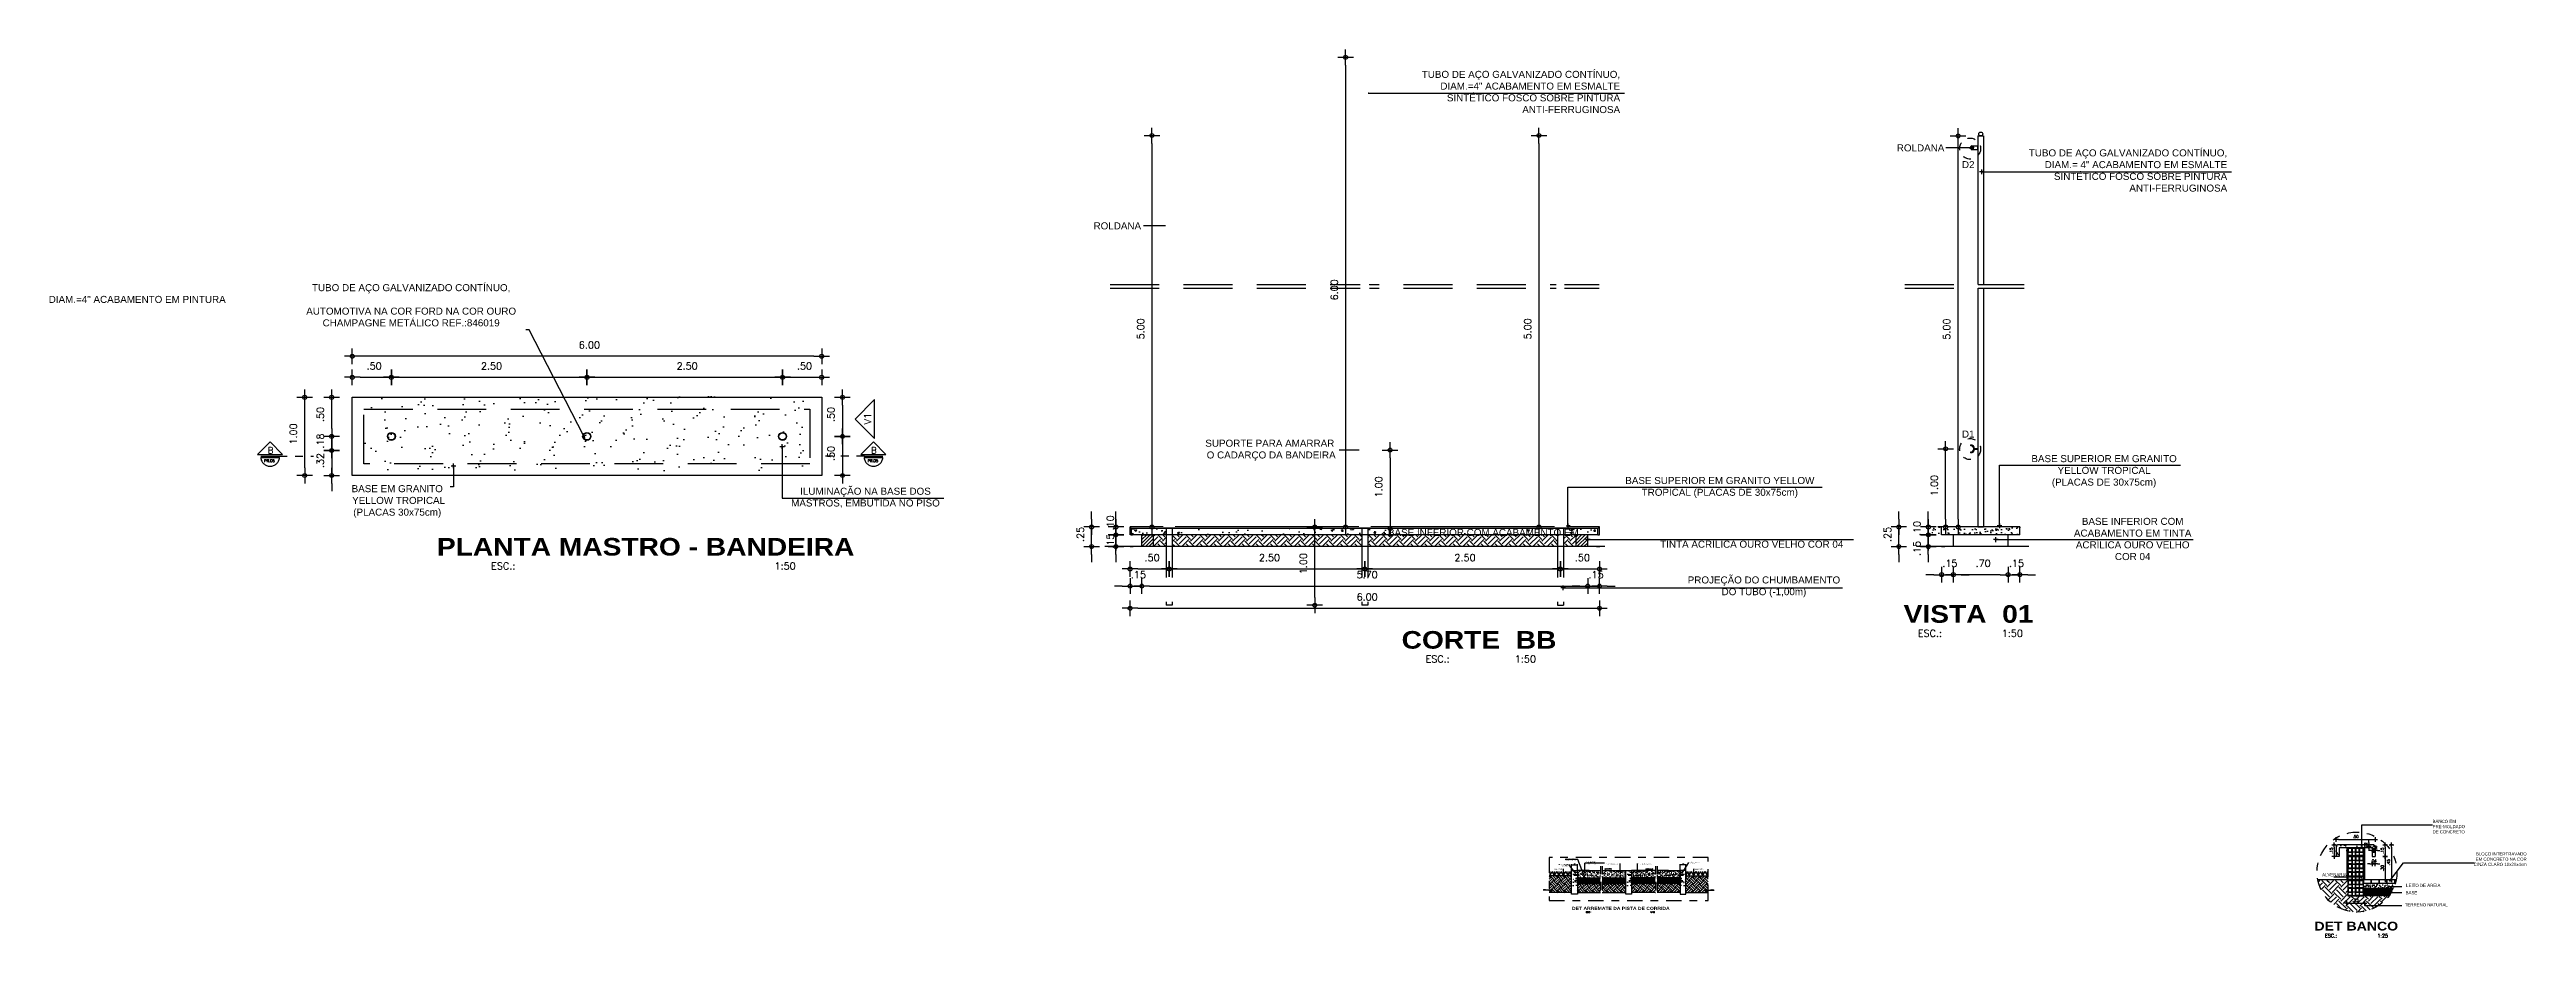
# Model space of a CAD drawing. Header units: millimetres. Extents: x 490 to 675, y -160 to -87.
# Drawn here: x 490.02 to 521.68, y -101.31 to -89.96 of the extents above; entities that cross this region are included whole.
import ezdxf
from ezdxf.enums import TextEntityAlignment as Align

# ---------------------------------------------------------------- set-up
doc = ezdxf.new("R2010")
doc.units = ezdxf.units.MM
doc.header["$LTSCALE"] = 2.5
for name, pattern in [('CENTER', [50.8, 31.75, -6.35, 6.35, -6.35]), ('DASHDOT', [1, 0.5, -0.25, 0, -0.25]), ('DASHDOT2', [0.5, 0.25, -0.125, 0, -0.125]), ('DASHED2', [0.375, 0.25, -0.125]), ('HIDDEN', [0.375, 0.25, -0.125]), ('HIDDEN2', [0.1875, 0.125, -0.0625])]:
    doc.linetypes.add(name, pattern=pattern)
for name, color, linetype in [('AN_COTAS', 7, 'Continuous'), ('AN_ESPECS', 7, 'Continuous'), ('ARQ-BAS-GERAL-R00$0$ARQ-STR-CON', 7, 'Continuous'), ('ARQ-CTA-5', 1, 'Continuous'), ('ARQ-HTC-CON', 251, 'Continuous'), ('ARQ-HTC-PIS', 10, 'Continuous'), ('ARQ-MEPJ_BAS-PJ1-GERAL-R06$0$ARQ-COP', 9, 'Continuous'), ('ARQ-PIS', 11, 'Continuous'), ('ARQ-PIS-GRA', 104, 'Continuous'), ('ARQ-TXT-5', 2, 'Continuous'), ('ARQ_CORTE1', 3, 'Continuous'), ('ARQ_CORTE2', 3, 'Continuous'), ('ARQ_COTAS', 1, 'Continuous'), ('ARQ_ESTRUTURA', 6, 'Continuous'), ('ARQ_HAT', 8, 'Continuous'), ('ARQ_PROJECAO', 8, 'HIDDEN'), ('ARQ_PROJEÇÃO', 8, 'DASHED2'), ('ARQ_REBOCO', 2, 'Continuous'), ('ARQ_VISTA1', 7, 'Continuous'), ('ARQ_VISTA2', 2, 'Continuous'), ('COTAS', 1, 'Continuous'), ('DET', 2, 'DASHDOT'), ('HACHURA', 254, 'Continuous'), ('HAT', 8, 'Continuous'), ('Hatch', 9, 'Continuous'), ('LCORTE', 2, 'CENTER'), ('PROJEÇÃO', 1, 'HIDDEN2'), ('TEXTO', 2, 'Continuous'), ('TEXTOS', 2, 'Continuous'), ('TITULO', 2, 'Continuous'), ('TXAMB', 2, 'Continuous')]:
    doc.layers.add(name, color=color, linetype=linetype)
doc.styles.add('ARIAL', font='arial.ttf')
doc.styles.add('COTA100', font='ROMANS.SHX')
doc.styles.add('COTA20', font='ROMANS.SHX')
doc.styles.add('COTA200', font='ROMANS.SHX')
doc.styles.add('R060_05', font='romans.shx', dxfattribs={"height": 0.0075})
doc.styles.add('R080_05', font='romans.shx', dxfattribs={"height": 0.01})
doc.styles.add('ROMANS', font='romans', dxfattribs={"oblique": 15})
doc.styles.add('TIT200', font='')
doc.styles.get('TIT200').set_extended_font_data('Arial Black')
doc.dimstyles.new('Cota10', dxfattribs={"dimtxt": 0.015, "dimasz": 0.01, "dimexe": 0.02, "dimexo": 0.03, "dimgap": 0.01, "dimtad": 1, "dimzin": 4, "dimdsep": 46, "dimtxsty": 'ROMANS', "dimblk": 'ARCHTICK', "dimcen": 0.1, "dimclrd": 7, "dimclre": 8, "dimclrt": 4, "dimazin": 0, "dimtfac": 1, "dimtix": 1, "dimtmove": 2, "dimatfit": 3, "dimldrblk": 'DOT', "dimfxl": 1, "dimtolj": 1, "dimtzin": 4, "dimarcsym": 0})
doc.dimstyles.new('COTA100$0', dxfattribs={"dimtxt": 0.18, "dimasz": 0.1, "dimexe": 0.05, "dimexo": 0.95, "dimgap": 0.1, "dimtad": 1, "dimzin": 4, "dimdsep": 46, "dimtxsty": 'COTA100', "dimblk": 'USERTICK', "dimblk1": 'USERTICK', "dimblk2": 'USERTICK', "dimsah": 1, "dimcen": -0.1, "dimdle": 0.05, "dimse1": 1, "dimse2": 1, "dimclrt": 2, "dimadec": 0, "dimazin": 0, "dimtfac": 1, "dimtdec": 4, "dimtix": 1, "dimtmove": 2, "dimatfit": 3, "dimldrblk": 'USERTICK', "dimfxl": 1, "dimtvp": 0.625, "dimtolj": 1, "dimtzin": 4, "dimarcsym": 0})
doc.dimstyles.new('Cota20', dxfattribs={"dimscale": 0, "dimtxt": 0.04, "dimasz": 0.03, "dimexe": 0.05, "dimexo": 0.2, "dimgap": 0.025, "dimtad": 1, "dimlfac": -1, "dimzin": 4, "dimdsep": 46, "dimtxsty": 'ROMANS', "dimblk": 'ARCHTICK', "dimcen": 0.075, "dimclrd": 256, "dimclre": 8, "dimclrt": 2, "dimadec": 0, "dimazin": 0, "dimtfac": 1.2, "dimtix": 1, "dimtmove": 2, "dimatfit": 3, "dimldrblk": 'DOT', "dimfxl": 0.2, "dimfxlon": 1, "dimtvp": 2, "dimtolj": 1, "dimtzin": 4, "dimarcsym": 0})
doc.dimstyles.new('COTA20$0', dxfattribs={"dimtxt": 0.036, "dimasz": 0.03, "dimexe": 0.05, "dimexo": 0.95, "dimgap": 0.02, "dimtad": 1, "dimzin": 4, "dimdsep": 46, "dimtxsty": 'COTA20', "dimblk": 'bola', "dimcen": 0.1, "dimdle": 0.05, "dimse1": 1, "dimse2": 1, "dimclrd": 256, "dimclre": 256, "dimclrt": 2, "dimadec": 0, "dimazin": 0, "dimtfac": 1, "dimtix": 1, "dimtmove": 2, "dimatfit": 3, "dimldrblk": 'USERTICK', "dimfxl": 1, "dimtvp": 3.125, "dimtolj": 1, "dimtzin": 4, "dimarcsym": 0})
doc.dimstyles.new('Cota5', dxfattribs={"dimtxt": 0.01, "dimasz": 0.01, "dimexe": 0.01, "dimexo": 0.02, "dimgap": 0.005, "dimtad": 1, "dimzin": 4, "dimdsep": 46, "dimtxsty": 'ROMANS', "dimblk": 'bola', "dimcen": 0, "dimclrd": 256, "dimclre": 8, "dimclrt": 2, "dimadec": 0, "dimazin": 0, "dimtfac": 1, "dimtix": 1, "dimtmove": 2, "dimatfit": 3, "dimldrblk": 'bola', "dimfxl": 1, "dimtolj": 1, "dimtzin": 0, "dimarcsym": 0})
doc.dimstyles.new('R060_05', dxfattribs={"dimtxt": 0.0075, "dimasz": 0.005, "dimexe": 0.01, "dimexo": 0.005, "dimgap": 0.004, "dimtad": 1, "dimzin": 4, "dimdsep": 46, "dimtxsty": 'R060_05', "dimblk": 'DOT', "dimcen": 2.5, "dimclrd": 1, "dimclre": 1, "dimclrt": 2, "dimaunit": 1, "dimadec": 0, "dimazin": 0, "dimtfac": 1, "dimtix": 1, "dimtmove": 2, "dimatfit": 0, "dimldrblk": 'DOT', "dimfxl": 0.01, "dimarcsym": 0})
pattern_1 = [(135, (1020.415005, 0), (-7e-18, 0.089802561), [0.0635, -0.0635]), (135, (1020.431843, 0.01684), (-7e-18, 0.089802561), [0.0635, -0.0635]), (135, (1020.44868, 0.033676), (-7e-18, 0.089802561), [0.0635, -0.0635]), (45, (1020.44868, 0.0449), (0.089802561, 7e-18), [0.0635, -0.0635]), (45, (1020.431843, 0.06174), (0.089802561, 7e-18), [0.0635, -0.0635]), (45, (1020.415005, 0.07858), (0.089802561, 7e-18), [0.0635, -0.0635])]
pattern_2 = [(142.5, (1020.415005, 0), (0.0011200219, 0.0342589266), [0, -0.0270256, 0, -0.030226, 0, -0.0288925]), (172.5, (1020.415005, 0), (-0.03146663, 0.050177757), [0, -0.0145796, 0, -0.0243586, 0, -0.0093345]), (212.5, (1020.436875, 0), (-0.055369466, 0.000100603), [0, -0.00889, 0, -0.032004, 0, -0.041783]), (222.5, (1020.436875, 0), (-0.0534489517, 0.0156050526), [0, -0.004445, 0, -0.0209804, 0, -0.024003])]

msp = doc.modelspace()

# ---------------------------------------------------------------- texts
at = {"layer": 'ARQ-TXT-5', "style": 'ARIAL'}
for s, p in [('VIBROCOMPACTADO', (509.396, -100.335)), ('BASE ENTULHO', (509.396, -100.312)), ('ACABAMENTO FINAL', (509.658, -100.355)), ('GRAMA NATURAL', (509.252, -100.445)), ('SAIBRO/PEDRISCO', (509.658, -100.378)), ('PISTA CAMINHADA/SALTO', (509.915, -100.379)), ('CAIMENTO', (509.919, -100.436)), ('PISTA CAMINHADA/SALTO', (510.322, -100.379)), ('CAIMENTO', (510.422, -100.436)), ('GRAMA NATURAL', (511.042, -100.445)), ('TERRA', (509.116, -100.705)), ('TERRA', (511.251, -100.705))]:
    msp.add_text(s, height=0.01, dxfattribs=at).set_placement(p)
at = {"layer": 'ARQ-TXT-5', "char_height": 0.01, "style": 'ARIAL'}
for insert, attachment_point in [((510.984, -100.362), 4), ((509.431, -100.389), 6)]:
    msp.add_mtext('PRÉ-MOLDADO EM\\PCONCRETO', dxfattribs=dict(at, insert=insert, attachment_point=attachment_point))
at = {"layer": 'TEXTO', "char_height": 0.04, "attachment_point": 1, "style": 'ARIAL'}
for s, insert in [('BANCO EM \\PPRÉ-MOLDADO\\PDE CONCRETO', (520.482, -99.809)), ('\\pxqr;BLOCO INTERTRAVADO \\PEM CONCRETO NA COR \\PCINZA CLARO 10x20x4cm', (521.008, -100.225)), ('{\\Q0;ALVENARIA}', (519.07, -100.49)), ('{\\Q0;LEITO DE AREIA}', (520.144, -100.627)), ('{\\Q0;TERRENO NATURAL}', (520.127, -100.875)), ('{\\Q0;BASE}', (520.138, -100.721))]:
    msp.add_mtext(s, dxfattribs=dict(at, insert=insert))
at = {"layer": 'TEXTO', "color": 3, "style": 'ROMANS', "text_generation_flag": 6, "flags": 4}
msp.add_attdef('V1', (500.525, -94.754), '', height=0.0906, rotation=270, dxfattribs=at)
at = {"layer": 'TITULO'}
for s, height, style, p in [('PLANTA MASTRO - BANDEIRA', 0.225, 'TIT200', (497.642, -96.318)), ('ESC.:                                                 1:50', 0.09, 'COTA200', (497.613, -96.563)), ('VISTA  01', 0.225, 'TIT200', (514.551, -97.177)), ('CORTE  BB', 0.225, 'TIT200', (508.294, -97.508)), ('ESC.:           1:50', 0.09, 'COTA200', (514.574, -97.423)), ('ESC.:            1:50', 0.09, 'COTA200', (508.316, -97.753)), ('DET ARREMATE DA PISTA DE CORRIDA', 0.04, 'TIT200', (510.107, -100.941)), ('ESC.:                                                  1:10', 0.02, 'COTA200', (510.1, -100.989)), ('DET BANCO', 0.1125, 'TIT200', (519.507, -101.168)), ('ESC.:               1:25', 0.045, 'COTA200', (519.509, -101.291))]:
    msp.add_text(s, height=height, dxfattribs=dict(at, style=style)).set_placement(p, align=Align.MIDDLE_CENTER)
at = {"layer": 'TXAMB', "char_height": 0.09, "attachment_point": 2, "style": 'ARIAL'}
for s, insert, width in [('\\pxqr;TUBO DE AÇO GALVANIZADO CONTÍNUO, \\PDIAM.=4" ACABAMENTO EM ESMALTE \\PSINTÉTICO FOSCO SOBRE PINTURA \\P ANTI-FERRUGINOSA', (506.165, -90.233), 7.86504), ('ROLDANA', (513.938, -91.173), 9.26552), ('D2\\P ', (514.547, -91.387), 9.26552), ('\\pxqr;TUBO DE AÇO GALVANIZADO CONTÍNUO, \\PDIAM.= 4" ACABAMENTO EM ESMALTE \\PSINTÉTICO FOSCO SOBRE PINTURA \\P ANTI-FERRUGINOSA', (513.981, -91.237), 7.75171), ('ROLDANA', (503.671, -92.17), 9.26552), ('TUBO DE AÇO GALVANIZADO CONTÍNUO, \\P\\pxqj;DIAM.=4" ACABAMENTO EM PINTURA  \\P\\pq*;AUTOMOTIVA NA COR FORD NA COR OURO \\PCHAMPAGNE METÁLICO REF.:846019', (494.645, -92.96), 9.26552), ('SUPORTE PARA AMARRAR\\P O CADARÇO DA BANDEIRA', (505.62, -94.949), 9.26552), ('D1', (514.547, -94.832), 9.26552), ('BASE SUPERIOR EM GRANITO \\PYELLOW TROPICAL \\P(PLACAS DE 30x75cm)', (516.283, -95.146), 9.26552), ('BASE EM GRANITO\\P YELLOW TROPICAL \\P(PLACAS 30x75cm)', (494.467, -95.53), 9.26552), ('ILUMINAÇÃO NA BASE DOS \\PMASTROS, EMBUTIDA NO PISO', (500.452, -95.563), 9.26552), ('BASE SUPERIOR EM GRANITO YELLOW \\PTROPICAL (PLACAS DE 30x75cm)', (511.372, -95.426), 9.26552), ('\\pxqj;BASE INFERIOR COM ACABAMENTO EM\\P\\pq*; TINTA ACRÍLICA OURO VELHO COR 04', (511.763, -96.09), 9.26552), ('BASE INFERIOR COM \\PACABAMENTO EM TINTA \\PACRÍLICA OURO VELHO\\PCOR 04', (516.649, -95.948), 9.26552), ('PROJEÇÃO DO CHUMBAMENTO \\PDO TUBO (-1,00m)', (511.936, -96.697), 9.26552)]:
    msp.add_mtext(s, dxfattribs=dict(at, insert=insert, width=width))

# ---------------------------------------------------------------- blocks, each defined once
blk = doc.blocks.new('DOT')
for p, q in [((-1, 0), (1, 0)), ((0, 1), (0, -1))]:
    blk.add_line(p, q)
blk.add_circle((0, 0), 0.25)
blk = doc.blocks.new('_Dot')
at = {"color": 0, "linetype": 'ByBlock', "lineweight": -2}
blk.add_line((-0.5, 0), (-1, 0), dxfattribs=at)
at = {"color": 0, "linetype": 'ByBlock', "const_width": 0.5}
blk.add_lwpolyline([(-0.25, 0, 1), (0.25, 0, 1)], format="xyb", close=True, dxfattribs=at)
blk = doc.blocks.new('*D69')
at = {"layer": 'ARQ-CTA-5', "color": 1, "lineweight": -2}
for p, q in [((510.864, -100.453), (510.864, -100.376)), ((510.933, -100.386), (510.869, -100.386)), ((510.938, -100.453), (510.938, -100.376))]:
    blk.add_line(p, q, dxfattribs=at)
at = {"layer": 'DEFPOINTS', "color": 0}
for p in [(510.864, -100.386), (510.864, -100.458), (510.938, -100.458)]:
    blk.add_point(p, dxfattribs=at)
at = {"layer": 'ARQ-CTA-5', "color": 1, "lineweight": -2, "xscale": 0.005, "yscale": 0.005, "zscale": 0.005, "rotation": 180}
blk.add_blockref('_Dot', (510.864, -100.386), dxfattribs=at)
at = {"layer": 'ARQ-CTA-5', "color": 1, "lineweight": -2, "xscale": 0.005, "yscale": 0.005, "zscale": 0.005}
blk.add_blockref('_Dot', (510.938, -100.386), dxfattribs=at)
at = {"layer": 'ARQ-CTA-5', "color": 2, "insert": (510.901, -100.377), "char_height": 0.01, "attachment_point": 5, "style": 'R080_05'}
blk.add_mtext('.07', dxfattribs=at)
blk = doc.blocks.new('bola')
blk.add_hatch(color=0).paths.add_polyline_path([(-0.25, 0, 1), (0.25, 0, 1)])
at = {"color": 0}
for p, q in [((-1, 0), (-0.25, 0)), ((0, 1), (0, 0.25)), ((0.25, 0), (1, 0)), ((0, -0.25), (0, -1))]:
    blk.add_line(p, q, dxfattribs=at)
blk.add_circle((0, 0), 0.25, dxfattribs=at)
blk = doc.blocks.new('TIJOLO FURADO')
for points in [[(0, 0.055), (0, 0.0975, 1), (0, 0.1025), (0, 0.145, 1), (0, 0.15), (0, 0.2), (0.0475, 0.2, 1), (0.0525, 0.2), (0.1, 0.2), (0.1, 0.15, 1), (0.1, 0.145), (0.1, 0.1025, 1), (0.1, 0.0975), (0.1, 0.055, 1), (0.1, 0.05), (0.1, 0), (0.0525, 0, 1), (0.0475, 0), (0, 0), (0, 0.05, 1)], [(0.005, 0.19, -0.4142136), (0.01, 0.195), (0.0425, 0.195, -0.4142136), (0.0475, 0.19), (0.0475, 0.155, -0.4142136), (0.0425, 0.15), (0.01, 0.15, -0.4142136), (0.005, 0.155)], [(0.005, 0.14, -0.4142136), (0.01, 0.145), (0.0425, 0.145, -0.4142136), (0.0475, 0.14), (0.0475, 0.1075, -0.4142136), (0.0425, 0.1025), (0.01, 0.1025, -0.4142136), (0.005, 0.1075)], [(0.005, 0.0925, -0.4142136), (0.01, 0.0975), (0.0425, 0.0975, -0.4142136), (0.0475, 0.0925), (0.0475, 0.06, -0.4142136), (0.0425, 0.055), (0.01, 0.055, -0.4142136), (0.005, 0.06)], [(0.005, 0.045, -0.4142136), (0.01, 0.05), (0.0425, 0.05, -0.4142136), (0.0475, 0.045), (0.0475, 0.01, -0.4142136), (0.0425, 0.005), (0.01, 0.005, -0.4142136), (0.005, 0.01)], [(0.0575, 0.195, 0.4142136), (0.0525, 0.19), (0.0525, 0.155, 0.4142136), (0.0575, 0.15), (0.09, 0.15, 0.4142136), (0.095, 0.155), (0.095, 0.19, 0.4142136), (0.09, 0.195)], [(0.0525, 0.14, -0.4142136), (0.0575, 0.145), (0.09, 0.145, -0.4142136), (0.095, 0.14), (0.095, 0.1075, -0.4142136), (0.09, 0.1025), (0.0575, 0.1025, -0.4142136), (0.0525, 0.1075)], [(0.095, 0.0925, 0.4142136), (0.09, 0.0975), (0.0575, 0.0975, 0.4142136), (0.0525, 0.0925), (0.0525, 0.06, 0.4142136), (0.0575, 0.055), (0.09, 0.055, 0.4142136), (0.095, 0.06)], [(0.095, 0.045, 0.4142136), (0.09, 0.05), (0.0575, 0.05, 0.4142136), (0.0525, 0.045), (0.0525, 0.01, 0.4142136), (0.0575, 0.005), (0.09, 0.005, 0.4142136), (0.095, 0.01)]]:
    blk.add_lwpolyline(points, format="xyb", close=True)
blk = doc.blocks.new('*D71')
at = {"layer": 'COTAS', "lineweight": -2}
for p, q in [((519.668, -100.097), (519.668, -100.067)), ((519.668, -100.147), (519.668, -100.127)), ((519.668, -100.177), (519.668, -100.207))]:
    blk.add_line(p, q, dxfattribs=at)
at = {"layer": 'DEFPOINTS', "color": 0}
for p in [(519.586, -100.127), (519.606, -100.147), (519.668, -100.127)]:
    blk.add_point(p, dxfattribs=at)
at = {"layer": 'COTAS', "lineweight": -2, "xscale": 0.03, "yscale": 0.03, "zscale": 0.03}
for p, rotation in [((519.668, -100.127), 270), ((519.668, -100.147), 90)]:
    blk.add_blockref('bola', p, dxfattribs=dict(at, rotation=rotation))
at = {"layer": 'COTAS', "color": 2, "insert": (519.63, -100.137), "char_height": 0.036, "attachment_point": 5, "rotation": 90, "style": 'COTA20'}
blk.add_mtext('\\A1;.02', dxfattribs=at)
blk = doc.blocks.new('USERTICK')
at = {"color": 0}
for p, q in [((-1, 0), (1, 0)), ((0, 1), (0, -1))]:
    blk.add_line(p, q, dxfattribs=at)
blk.add_circle((0, 0), 0.25, dxfattribs=at)
blk = doc.blocks.new('*D72')
at = {"layer": 'COTAS', "lineweight": -2}
for p, q in [((519.699, -100.201), (519.669, -100.201)), ((519.729, -100.201), (519.749, -100.201)), ((519.779, -100.201), (519.809, -100.201))]:
    blk.add_line(p, q, dxfattribs=at)
at = {"layer": 'DEFPOINTS', "color": 0}
for p in [(519.729, -100.214), (519.749, -100.201), (519.749, -100.234)]:
    blk.add_point(p, dxfattribs=at)
at = {"layer": 'COTAS', "lineweight": -2, "xscale": 0.03, "yscale": 0.03, "zscale": 0.03}
blk.add_blockref('bola', (519.729, -100.201), dxfattribs=at)
at = {"layer": 'COTAS', "lineweight": -2, "xscale": 0.03, "yscale": 0.03, "zscale": 0.03, "rotation": 180}
blk.add_blockref('bola', (519.749, -100.201), dxfattribs=at)
at = {"layer": 'COTAS', "color": 2, "insert": (519.739, -100.163), "char_height": 0.036, "attachment_point": 5, "style": 'COTA20'}
blk.add_mtext('\\A1;.02', dxfattribs=at)
blk = doc.blocks.new('*D73')
at = {"layer": 'COTAS', "lineweight": -2}
blk.add_line((519.878, -100.157), (519.878, -100.247), dxfattribs=at)
at = {"layer": 'DEFPOINTS', "color": 0}
for p in [(519.77, -100.277), (519.853, -100.127), (519.878, -100.277)]:
    blk.add_point(p, dxfattribs=at)
at = {"layer": 'COTAS', "lineweight": -2, "xscale": 0.03, "yscale": 0.03, "zscale": 0.03}
for p, rotation in [((519.878, -100.127), 90), ((519.878, -100.277), 270)]:
    blk.add_blockref('bola', p, dxfattribs=dict(at, rotation=rotation))
at = {"layer": 'COTAS', "color": 2, "insert": (519.84, -100.202), "char_height": 0.036, "attachment_point": 5, "rotation": 90, "style": 'COTA20'}
blk.add_mtext('\\A1;.15', dxfattribs=at)
blk = doc.blocks.new('*D74')
at = {"layer": 'COTAS', "lineweight": -2}
blk.add_line((519.878, -100.307), (519.878, -100.547), dxfattribs=at)
at = {"layer": 'DEFPOINTS', "color": 0}
for p in [(519.77, -100.277), (519.878, -100.577), (519.878, -100.577)]:
    blk.add_point(p, dxfattribs=at)
at = {"layer": 'COTAS', "lineweight": -2, "xscale": 0.03, "yscale": 0.03, "zscale": 0.03}
for p, rotation in [((519.878, -100.277), 90), ((519.878, -100.577), 270)]:
    blk.add_blockref('bola', p, dxfattribs=dict(at, rotation=rotation))
at = {"layer": 'COTAS', "color": 2, "insert": (519.84, -100.427), "char_height": 0.036, "attachment_point": 5, "rotation": 90, "style": 'COTA20'}
blk.add_mtext('\\A1;.30', dxfattribs=at)
blk = doc.blocks.new('*D75')
at = {"layer": 'COTAS', "lineweight": -2}
blk.add_line((519.956, -100.157), (519.956, -100.547), dxfattribs=at)
at = {"layer": 'DEFPOINTS', "color": 0}
for p in [(519.718, -100.127), (519.956, -100.577), (519.956, -100.577)]:
    blk.add_point(p, dxfattribs=at)
at = {"layer": 'COTAS', "lineweight": -2, "xscale": 0.03, "yscale": 0.03, "zscale": 0.03}
for p, rotation in [((519.956, -100.127), 90), ((519.956, -100.577), 270)]:
    blk.add_blockref('bola', p, dxfattribs=dict(at, rotation=rotation))
at = {"layer": 'COTAS', "color": 2, "insert": (519.918, -100.352), "char_height": 0.036, "attachment_point": 5, "rotation": 90, "style": 'COTA20'}
blk.add_mtext('\\A1;.45', dxfattribs=at)
blk = doc.blocks.new('*D76')
at = {"layer": 'COTAS', "lineweight": -2}
blk.add_line((519.226, -100.157), (519.226, -100.247), dxfattribs=at)
at = {"layer": 'DEFPOINTS', "color": 0}
for p in [(519.226, -100.277), (519.249, -100.277), (519.269, -100.127)]:
    blk.add_point(p, dxfattribs=at)
at = {"layer": 'COTAS', "lineweight": -2, "xscale": 0.03, "yscale": 0.03, "zscale": 0.03}
for p, rotation in [((519.226, -100.127), 90), ((519.226, -100.277), 270)]:
    blk.add_blockref('bola', p, dxfattribs=dict(at, rotation=rotation))
at = {"layer": 'COTAS', "color": 2, "insert": (519.188, -100.202), "char_height": 0.036, "attachment_point": 5, "rotation": 90, "style": 'COTA20'}
blk.add_mtext('\\A1;.15', dxfattribs=at)
blk = doc.blocks.new('*D77')
at = {"layer": 'COTAS', "lineweight": -2}
blk.add_line((519.279, -100.061), (519.719, -100.061), dxfattribs=at)
at = {"layer": 'DEFPOINTS', "color": 0}
for p in [(519.249, -100.159), (519.749, -100.061), (519.749, -100.159)]:
    blk.add_point(p, dxfattribs=at)
at = {"layer": 'COTAS', "lineweight": -2, "xscale": 0.03, "yscale": 0.03, "zscale": 0.03, "rotation": 180}
blk.add_blockref('bola', (519.249, -100.061), dxfattribs=at)
at = {"layer": 'COTAS', "lineweight": -2, "xscale": 0.03, "yscale": 0.03, "zscale": 0.03}
blk.add_blockref('bola', (519.749, -100.061), dxfattribs=at)
at = {"layer": 'COTAS', "color": 2, "insert": (519.499, -100.023), "char_height": 0.036, "attachment_point": 5, "style": 'COTA20'}
blk.add_mtext('\\A1;.50', dxfattribs=at)
blk = doc.blocks.new('*D78')
at = {"layer": 'COTAS', "lineweight": -2}
blk.add_line((519.416, -100.876), (519.581, -100.876), dxfattribs=at)
at = {"layer": 'DEFPOINTS', "color": 0}
for p in [(519.386, -100.749), (519.611, -100.749), (519.611, -100.876)]:
    blk.add_point(p, dxfattribs=at)
at = {"layer": 'COTAS', "lineweight": -2, "xscale": 0.03, "yscale": 0.03, "zscale": 0.03, "rotation": 180}
blk.add_blockref('bola', (519.386, -100.876), dxfattribs=at)
at = {"layer": 'COTAS', "lineweight": -2, "xscale": 0.03, "yscale": 0.03, "zscale": 0.03}
blk.add_blockref('bola', (519.611, -100.876), dxfattribs=at)
at = {"layer": 'COTAS', "color": 2, "insert": (519.499, -100.838), "char_height": 0.036, "attachment_point": 5, "style": 'COTA20'}
blk.add_mtext('\\A1;.23', dxfattribs=at)
blk = doc.blocks.new('*D79')
at = {"layer": 'COTAS', "lineweight": -2}
for p, q in [((519.679, -100.372), (519.649, -100.372)), ((519.709, -100.372), (519.749, -100.372)), ((519.779, -100.372), (519.809, -100.372))]:
    blk.add_line(p, q, dxfattribs=at)
at = {"layer": 'DEFPOINTS', "color": 0}
for p in [(519.709, -100.308), (519.749, -100.308), (519.749, -100.372)]:
    blk.add_point(p, dxfattribs=at)
at = {"layer": 'COTAS', "lineweight": -2, "xscale": 0.03, "yscale": 0.03, "zscale": 0.03}
blk.add_blockref('bola', (519.709, -100.372), dxfattribs=at)
at = {"layer": 'COTAS', "lineweight": -2, "xscale": 0.03, "yscale": 0.03, "zscale": 0.03, "rotation": 180}
blk.add_blockref('bola', (519.749, -100.372), dxfattribs=at)
at = {"layer": 'COTAS', "color": 2, "insert": (519.729, -100.334), "char_height": 0.036, "attachment_point": 5, "style": 'COTA20'}
blk.add_mtext('\\A1;.04', dxfattribs=at)
blk = doc.blocks.new('*D619')
at = {"layer": 'ARQ-CTA-5', "color": 1, "lineweight": -2}
for p, q in [((509.477, -100.453), (509.477, -100.376)), ((509.482, -100.386), (509.546, -100.386)), ((509.551, -100.453), (509.551, -100.376))]:
    blk.add_line(p, q, dxfattribs=at)
at = {"layer": 'DEFPOINTS', "color": 0}
for p in [(509.477, -100.458), (509.551, -100.386), (509.551, -100.458)]:
    blk.add_point(p, dxfattribs=at)
at = {"layer": 'ARQ-CTA-5', "color": 1, "lineweight": -2, "xscale": 0.005, "yscale": 0.005, "zscale": 0.005, "rotation": 180}
blk.add_blockref('_Dot', (509.477, -100.386), dxfattribs=at)
at = {"layer": 'ARQ-CTA-5', "color": 1, "lineweight": -2, "xscale": 0.005, "yscale": 0.005, "zscale": 0.005}
blk.add_blockref('_Dot', (509.551, -100.386), dxfattribs=at)
at = {"layer": 'ARQ-CTA-5', "color": 2, "insert": (509.514, -100.377), "char_height": 0.01, "attachment_point": 5, "style": 'R080_05'}
blk.add_mtext('.07', dxfattribs=at)
blk = doc.blocks.new('*D16')
at = {"layer": 'COTAS', "color": 0, "lineweight": -2}
for p, q in [((503.342, -95.965), (503.342, -95.865)), ((503.342, -96.315), (503.342, -96.065)), ((503.342, -96.415), (503.342, -96.515))]:
    blk.add_line(p, q, dxfattribs=at)
at = {"layer": 'DEFPOINTS', "color": 0}
for p in [(503.342, -96.065), (508.607, -96.065), (506.767, -96.315)]:
    blk.add_point(p, dxfattribs=at)
at = {"layer": 'COTAS', "color": 0, "lineweight": -2, "xscale": 0.1, "yscale": 0.1, "zscale": 0.1}
for p, rotation in [((503.342, -96.065), 270), ((503.342, -96.315), 90)]:
    blk.add_blockref('USERTICK', p, dxfattribs=dict(at, rotation=rotation))
at = {"layer": 'COTAS', "color": 2, "insert": (503.197, -96.19), "char_height": 0.09, "attachment_point": 5, "rotation": 90, "style": 'COTA100'}
blk.add_mtext('\\A1; .25', dxfattribs=at)
blk = doc.blocks.new('_ArchTick')
at = {"color": 0, "linetype": 'ByBlock', "const_width": 0.15}
blk.add_lwpolyline([(-0.5, -0.5), (0.5, 0.5)], dxfattribs=at)
blk = doc.blocks.new('*D26')
at = {"layer": 'COTAS', "color": 0, "lineweight": -2}
for p, q in [((503.653, -95.965), (503.653, -95.865)), ((503.653, -96.065), (503.653, -96.165)), ((503.653, -96.265), (503.653, -96.365))]:
    blk.add_line(p, q, dxfattribs=at)
at = {"layer": 'DEFPOINTS', "color": 0}
for p in [(503.653, -96.165), (503.726, -96.065), (503.736, -96.165)]:
    blk.add_point(p, dxfattribs=at)
at = {"layer": 'COTAS', "color": 0, "lineweight": -2, "xscale": 0.1, "yscale": 0.1, "zscale": 0.1}
for p, rotation in [((503.653, -96.065), 270), ((503.653, -96.165), 90)]:
    blk.add_blockref('USERTICK', p, dxfattribs=dict(at, rotation=rotation))
at = {"layer": 'COTAS', "color": 2, "insert": (503.583, -96.043), "char_height": 0.09, "attachment_point": 5, "rotation": 90, "style": 'COTA100'}
blk.add_mtext('\\A1; .10', dxfattribs=at)
blk = doc.blocks.new('*D27')
at = {"layer": 'COTAS', "color": 0, "lineweight": -2}
for p, q in [((503.653, -96.065), (503.653, -95.965)), ((503.653, -96.165), (503.653, -96.315)), ((503.653, -96.415), (503.653, -96.515))]:
    blk.add_line(p, q, dxfattribs=at)
at = {"layer": 'DEFPOINTS', "color": 0}
for p in [(503.736, -96.165), (503.653, -96.315), (503.726, -96.315)]:
    blk.add_point(p, dxfattribs=at)
at = {"layer": 'COTAS', "color": 0, "lineweight": -2, "xscale": 0.1, "yscale": 0.1, "zscale": 0.1}
for p, rotation in [((503.653, -96.165), 270), ((503.653, -96.315), 90)]:
    blk.add_blockref('USERTICK', p, dxfattribs=dict(at, rotation=rotation))
at = {"layer": 'COTAS', "color": 2, "insert": (503.583, -96.277), "char_height": 0.09, "attachment_point": 5, "rotation": 90, "style": 'COTA100'}
blk.add_mtext('\\A1; .15', dxfattribs=at)
blk = doc.blocks.new('*D17')
at = {"layer": 'COTAS', "color": 0, "lineweight": -2}
blk.add_line((503.934, -96.602), (504.234, -96.602), dxfattribs=at)
at = {"layer": 'DEFPOINTS', "color": 0}
for p in [(503.834, -96.188), (504.334, -96.602), (504.334, -97.188)]:
    blk.add_point(p, dxfattribs=at)
at = {"layer": 'COTAS', "color": 0, "lineweight": -2, "xscale": 0.1, "yscale": 0.1, "zscale": 0.1, "rotation": 180}
blk.add_blockref('USERTICK', (503.834, -96.602), dxfattribs=at)
at = {"layer": 'COTAS', "color": 0, "lineweight": -2, "xscale": 0.1, "yscale": 0.1, "zscale": 0.1}
blk.add_blockref('USERTICK', (504.334, -96.602), dxfattribs=at)
at = {"layer": 'COTAS', "color": 2, "insert": (504.084, -96.457), "char_height": 0.09, "attachment_point": 5, "style": 'COTA100'}
blk.add_mtext('\\A1; .50', dxfattribs=at)
blk = doc.blocks.new('*D18')
at = {"layer": 'COTAS', "color": 0, "lineweight": -2}
blk.add_line((504.434, -96.602), (506.734, -96.602), dxfattribs=at)
at = {"layer": 'DEFPOINTS', "color": 0}
for p in [(506.834, -96.602), (504.334, -97.188), (506.834, -97.188)]:
    blk.add_point(p, dxfattribs=at)
at = {"layer": 'COTAS', "color": 0, "lineweight": -2, "xscale": 0.1, "yscale": 0.1, "zscale": 0.1, "rotation": 180}
blk.add_blockref('USERTICK', (504.334, -96.602), dxfattribs=at)
at = {"layer": 'COTAS', "color": 0, "lineweight": -2, "xscale": 0.1, "yscale": 0.1, "zscale": 0.1}
blk.add_blockref('USERTICK', (506.834, -96.602), dxfattribs=at)
at = {"layer": 'COTAS', "color": 2, "insert": (505.584, -96.457), "char_height": 0.09, "attachment_point": 5, "style": 'COTA100'}
blk.add_mtext('\\A1; 2.50', dxfattribs=at)
blk = doc.blocks.new('*D19')
at = {"layer": 'COTAS', "color": 0, "lineweight": -2}
blk.add_line((506.934, -96.602), (509.234, -96.602), dxfattribs=at)
at = {"layer": 'DEFPOINTS', "color": 0}
for p in [(509.334, -96.602), (506.834, -97.188), (509.334, -97.188)]:
    blk.add_point(p, dxfattribs=at)
at = {"layer": 'COTAS', "color": 0, "lineweight": -2, "xscale": 0.1, "yscale": 0.1, "zscale": 0.1, "rotation": 180}
blk.add_blockref('USERTICK', (506.834, -96.602), dxfattribs=at)
at = {"layer": 'COTAS', "color": 0, "lineweight": -2, "xscale": 0.1, "yscale": 0.1, "zscale": 0.1}
blk.add_blockref('USERTICK', (509.334, -96.602), dxfattribs=at)
at = {"layer": 'COTAS', "color": 2, "insert": (508.084, -96.457), "char_height": 0.09, "attachment_point": 5, "style": 'COTA100'}
blk.add_mtext('\\A1; 2.50', dxfattribs=at)
blk = doc.blocks.new('*D20')
at = {"layer": 'COTAS', "color": 0, "lineweight": -2}
blk.add_line((509.434, -96.602), (509.734, -96.602), dxfattribs=at)
at = {"layer": 'DEFPOINTS', "color": 0}
for p in [(509.834, -96.288), (509.834, -96.602), (509.334, -97.188)]:
    blk.add_point(p, dxfattribs=at)
at = {"layer": 'COTAS', "color": 0, "lineweight": -2, "xscale": 0.1, "yscale": 0.1, "zscale": 0.1, "rotation": 180}
blk.add_blockref('USERTICK', (509.334, -96.602), dxfattribs=at)
at = {"layer": 'COTAS', "color": 0, "lineweight": -2, "xscale": 0.1, "yscale": 0.1, "zscale": 0.1}
blk.add_blockref('USERTICK', (509.834, -96.602), dxfattribs=at)
at = {"layer": 'COTAS', "color": 2, "insert": (509.584, -96.457), "char_height": 0.09, "attachment_point": 5, "style": 'COTA100'}
blk.add_mtext('\\A1; .50', dxfattribs=at)
blk = doc.blocks.new('*D21')
at = {"layer": 'COTAS', "color": 0, "lineweight": -2}
for p, q in [((503.734, -96.821), (503.634, -96.821)), ((503.834, -96.821), (503.984, -96.821)), ((504.084, -96.821), (504.184, -96.821))]:
    blk.add_line(p, q, dxfattribs=at)
at = {"layer": 'DEFPOINTS', "color": 0}
for p in [(503.834, -96.252), (503.984, -96.352), (503.984, -96.821)]:
    blk.add_point(p, dxfattribs=at)
at = {"layer": 'COTAS', "color": 0, "lineweight": -2, "xscale": 0.1, "yscale": 0.1, "zscale": 0.1}
blk.add_blockref('USERTICK', (503.834, -96.821), dxfattribs=at)
at = {"layer": 'COTAS', "color": 0, "lineweight": -2, "xscale": 0.1, "yscale": 0.1, "zscale": 0.1, "rotation": 180}
blk.add_blockref('USERTICK', (503.984, -96.821), dxfattribs=at)
at = {"layer": 'COTAS', "color": 2, "insert": (503.909, -96.676), "char_height": 0.09, "attachment_point": 5, "style": 'COTA100'}
blk.add_mtext('\\A1; .15', dxfattribs=at)
blk = doc.blocks.new('*D22')
at = {"layer": 'COTAS', "color": 0, "lineweight": -2}
blk.add_line((504.084, -96.821), (509.584, -96.821), dxfattribs=at)
at = {"layer": 'DEFPOINTS', "color": 0}
for p in [(503.984, -96.352), (509.684, -96.352), (509.684, -96.821)]:
    blk.add_point(p, dxfattribs=at)
at = {"layer": 'COTAS', "color": 0, "lineweight": -2, "xscale": 0.1, "yscale": 0.1, "zscale": 0.1, "rotation": 180}
blk.add_blockref('USERTICK', (503.984, -96.821), dxfattribs=at)
at = {"layer": 'COTAS', "color": 0, "lineweight": -2, "xscale": 0.1, "yscale": 0.1, "zscale": 0.1}
blk.add_blockref('USERTICK', (509.684, -96.821), dxfattribs=at)
at = {"layer": 'COTAS', "color": 2, "insert": (506.834, -96.676), "char_height": 0.09, "attachment_point": 5, "style": 'COTA100'}
blk.add_mtext('\\A1; 5.70', dxfattribs=at)
blk = doc.blocks.new('*D23')
at = {"layer": 'COTAS', "color": 0, "lineweight": -2}
for p, q in [((509.584, -96.821), (509.484, -96.821)), ((509.684, -96.821), (509.834, -96.821)), ((509.934, -96.821), (510.034, -96.821))]:
    blk.add_line(p, q, dxfattribs=at)
at = {"layer": 'DEFPOINTS', "color": 0}
for p in [(509.684, -96.352), (509.834, -96.252), (509.834, -96.821)]:
    blk.add_point(p, dxfattribs=at)
at = {"layer": 'COTAS', "color": 0, "lineweight": -2, "xscale": 0.1, "yscale": 0.1, "zscale": 0.1}
blk.add_blockref('USERTICK', (509.684, -96.821), dxfattribs=at)
at = {"layer": 'COTAS', "color": 0, "lineweight": -2, "xscale": 0.1, "yscale": 0.1, "zscale": 0.1, "rotation": 180}
blk.add_blockref('USERTICK', (509.834, -96.821), dxfattribs=at)
at = {"layer": 'COTAS', "color": 2, "insert": (509.759, -96.676), "char_height": 0.09, "attachment_point": 5, "style": 'COTA100'}
blk.add_mtext('\\A1; .15', dxfattribs=at)
blk = doc.blocks.new('*D24')
at = {"layer": 'COTAS', "color": 0, "lineweight": -2}
blk.add_line((503.934, -97.104), (509.734, -97.104), dxfattribs=at)
at = {"layer": 'DEFPOINTS', "color": 0}
for p in [(503.834, -96.57), (509.834, -96.57), (509.834, -97.104)]:
    blk.add_point(p, dxfattribs=at)
at = {"layer": 'COTAS', "color": 0, "lineweight": -2, "xscale": 0.1, "yscale": 0.1, "zscale": 0.1, "rotation": 180}
blk.add_blockref('USERTICK', (503.834, -97.104), dxfattribs=at)
at = {"layer": 'COTAS', "color": 0, "lineweight": -2, "xscale": 0.1, "yscale": 0.1, "zscale": 0.1}
blk.add_blockref('USERTICK', (509.834, -97.104), dxfattribs=at)
at = {"layer": 'COTAS', "color": 2, "insert": (506.834, -96.959), "char_height": 0.09, "attachment_point": 5, "style": 'COTA100'}
blk.add_mtext('\\A1; 6.00', dxfattribs=at)
blk = doc.blocks.new('*D25')
at = {"layer": 'COTAS', "color": 0, "lineweight": -2}
blk.add_line((506.195, -96.965), (506.195, -96.165), dxfattribs=at)
at = {"layer": 'DEFPOINTS', "color": 0}
for p in [(506.195, -96.065), (506.46, -96.065), (506.46, -97.065)]:
    blk.add_point(p, dxfattribs=at)
at = {"layer": 'COTAS', "color": 0, "lineweight": -2, "xscale": 0.1, "yscale": 0.1, "zscale": 0.1}
for p, rotation in [((506.195, -96.065), 90), ((506.195, -97.065), 270)]:
    blk.add_blockref('USERTICK', p, dxfattribs=dict(at, rotation=rotation))
at = {"layer": 'COTAS', "color": 2, "insert": (506.05, -96.565), "char_height": 0.09, "attachment_point": 5, "rotation": 90, "style": 'COTA100'}
blk.add_mtext('\\A1; 1.00', dxfattribs=at)
blk = doc.blocks.new('*D28')
at = {"layer": 'COTAS', "color": 0, "lineweight": -2}
blk.add_line((504.113, -91.16), (504.113, -95.965), dxfattribs=at)
at = {"layer": 'DEFPOINTS', "color": 0}
for p in [(504.323, -91.06), (504.113, -96.065), (504.323, -96.065)]:
    blk.add_point(p, dxfattribs=at)
at = {"layer": 'COTAS', "color": 0, "lineweight": -2, "xscale": 0.1, "yscale": 0.1, "zscale": 0.1}
for p, rotation in [((504.113, -91.06), 90), ((504.113, -96.065), 270)]:
    blk.add_blockref('USERTICK', p, dxfattribs=dict(at, rotation=rotation))
at = {"layer": 'COTAS', "color": 2, "insert": (503.968, -93.563), "char_height": 0.09, "attachment_point": 5, "rotation": 90, "style": 'COTA100'}
blk.add_mtext('\\A1; 5.00', dxfattribs=at)
blk = doc.blocks.new('*D29')
at = {"layer": 'COTAS', "color": 0, "lineweight": -2}
blk.add_line((506.588, -90.16), (506.588, -95.965), dxfattribs=at)
at = {"layer": 'DEFPOINTS', "color": 0}
for p in [(506.797, -90.06), (506.588, -96.065), (506.797, -96.065)]:
    blk.add_point(p, dxfattribs=at)
at = {"layer": 'COTAS', "color": 0, "lineweight": -2, "xscale": 0.1, "yscale": 0.1, "zscale": 0.1}
for p, rotation in [((506.588, -90.06), 90), ((506.588, -96.065), 270)]:
    blk.add_blockref('USERTICK', p, dxfattribs=dict(at, rotation=rotation))
at = {"layer": 'COTAS', "color": 2, "insert": (506.443, -93.063), "char_height": 0.09, "attachment_point": 5, "rotation": 90, "style": 'COTA100'}
blk.add_mtext('\\A1; 6.00', dxfattribs=at)
blk = doc.blocks.new('*D30')
at = {"layer": 'COTAS', "color": 0, "lineweight": -2}
blk.add_line((509.06, -91.16), (509.06, -95.965), dxfattribs=at)
at = {"layer": 'DEFPOINTS', "color": 0}
for p in [(509.297, -91.06), (509.06, -96.065), (509.297, -96.065)]:
    blk.add_point(p, dxfattribs=at)
at = {"layer": 'COTAS', "color": 0, "lineweight": -2, "xscale": 0.1, "yscale": 0.1, "zscale": 0.1}
for p, rotation in [((509.06, -91.06), 90), ((509.06, -96.065), 270)]:
    blk.add_blockref('USERTICK', p, dxfattribs=dict(at, rotation=rotation))
at = {"layer": 'COTAS', "color": 2, "insert": (508.915, -93.563), "char_height": 0.09, "attachment_point": 5, "rotation": 90, "style": 'COTA100'}
blk.add_mtext('\\A1; 5.00', dxfattribs=at)
blk = doc.blocks.new('Ind-cor')
at = {"color": 2}
for p, q in [((-0.117, 0.059), (0.35, 0.525)), ((-0.117, 0.059), (0.816, 0.059)), ((0.816, 0.059), (0.35, 0.525)), ((0, -0.059), (0.7, -0.059))]:
    blk.add_line(p, q, dxfattribs=at)
blk.add_line((0, 0), (0.7, 0))
blk.add_arc((0.35, -0.029), 0.351, 184.78019, 355.21981, dxfattribs=at)
at = {"color": 2, "style": 'ROMANS', "flags": 4}
blk.add_attdef('N', (0.239, 0.09), '', height=0.24, dxfattribs=at)
at = {"layer": 'TEXTOS', "style": 'ROMANS'}
blk.add_text('PR.05', height=0.1, dxfattribs=at).set_placement((0.129, -0.223))
blk = doc.blocks.new('*D37')
at = {"layer": 'COTAS', "color": 0, "lineweight": -2}
blk.add_line((493.284, -95.307), (493.284, -94.507), dxfattribs=at)
at = {"layer": 'DEFPOINTS', "color": 0}
for p in [(493.284, -94.407), (493.537, -94.407), (493.537, -95.407)]:
    blk.add_point(p, dxfattribs=at)
at = {"layer": 'COTAS', "color": 0, "lineweight": -2, "xscale": 0.1, "yscale": 0.1, "zscale": 0.1}
for p, rotation in [((493.284, -94.407), 90), ((493.284, -95.407), 270)]:
    blk.add_blockref('USERTICK', p, dxfattribs=dict(at, rotation=rotation))
at = {"layer": 'COTAS', "color": 2, "insert": (493.139, -94.907), "char_height": 0.09, "attachment_point": 5, "rotation": 90, "style": 'COTA100'}
blk.add_mtext('\\A1; 1.00', dxfattribs=at)
blk = doc.blocks.new('*D38')
at = {"layer": 'COTAS', "color": 0, "lineweight": -2}
for p, q in [((493.629, -94.807), (493.629, -94.707)), ((493.629, -95.087), (493.629, -94.907)), ((493.629, -95.187), (493.629, -95.287))]:
    blk.add_line(p, q, dxfattribs=at)
at = {"layer": 'DEFPOINTS', "color": 0}
for p in [(493.629, -94.907), (493.676, -94.907), (493.968, -95.087)]:
    blk.add_point(p, dxfattribs=at)
at = {"layer": 'COTAS', "color": 0, "lineweight": -2, "xscale": 0.1, "yscale": 0.1, "zscale": 0.1}
for p, rotation in [((493.629, -94.907), 270), ((493.629, -95.087), 90)]:
    blk.add_blockref('USERTICK', p, dxfattribs=dict(at, rotation=rotation))
at = {"layer": 'COTAS', "color": 2, "insert": (493.484, -94.997), "char_height": 0.09, "attachment_point": 5, "rotation": 90, "style": 'COTA100'}
blk.add_mtext('\\A1; .18', dxfattribs=at)
blk = doc.blocks.new('*D39')
at = {"layer": 'COTAS', "color": 0, "lineweight": -2}
blk.add_line((493.629, -94.807), (493.629, -94.507), dxfattribs=at)
at = {"layer": 'DEFPOINTS', "color": 0}
for p in [(493.629, -94.407), (493.767, -94.407), (493.676, -94.907)]:
    blk.add_point(p, dxfattribs=at)
at = {"layer": 'COTAS', "color": 0, "lineweight": -2, "xscale": 0.1, "yscale": 0.1, "zscale": 0.1}
for p, rotation in [((493.629, -94.407), 90), ((493.629, -94.907), 270)]:
    blk.add_blockref('USERTICK', p, dxfattribs=dict(at, rotation=rotation))
at = {"layer": 'COTAS', "color": 2, "insert": (493.484, -94.657), "char_height": 0.09, "attachment_point": 5, "rotation": 90, "style": 'COTA100'}
blk.add_mtext('\\A1; .50', dxfattribs=at)
blk = doc.blocks.new('*D40')
at = {"layer": 'COTAS', "color": 0, "lineweight": -2}
blk.add_line((493.992, -94.151), (494.292, -94.151), dxfattribs=at)
at = {"layer": 'DEFPOINTS', "color": 0}
for p in [(493.892, -94.241), (494.392, -94.151), (494.392, -94.907)]:
    blk.add_point(p, dxfattribs=at)
at = {"layer": 'COTAS', "color": 0, "lineweight": -2, "xscale": 0.1, "yscale": 0.1, "zscale": 0.1, "rotation": 180}
blk.add_blockref('USERTICK', (493.892, -94.151), dxfattribs=at)
at = {"layer": 'COTAS', "color": 0, "lineweight": -2, "xscale": 0.1, "yscale": 0.1, "zscale": 0.1}
blk.add_blockref('USERTICK', (494.392, -94.151), dxfattribs=at)
at = {"layer": 'COTAS', "color": 2, "insert": (494.142, -94.006), "char_height": 0.09, "attachment_point": 5, "style": 'COTA100'}
blk.add_mtext('\\A1; .50', dxfattribs=at)
blk = doc.blocks.new('*D41')
at = {"layer": 'COTAS', "color": 0, "lineweight": -2}
blk.add_line((494.492, -94.151), (496.792, -94.151), dxfattribs=at)
at = {"layer": 'DEFPOINTS', "color": 0}
for p in [(496.892, -94.151), (494.392, -94.907), (496.892, -94.907)]:
    blk.add_point(p, dxfattribs=at)
at = {"layer": 'COTAS', "color": 0, "lineweight": -2, "xscale": 0.1, "yscale": 0.1, "zscale": 0.1, "rotation": 180}
blk.add_blockref('USERTICK', (494.392, -94.151), dxfattribs=at)
at = {"layer": 'COTAS', "color": 0, "lineweight": -2, "xscale": 0.1, "yscale": 0.1, "zscale": 0.1}
blk.add_blockref('USERTICK', (496.892, -94.151), dxfattribs=at)
at = {"layer": 'COTAS', "color": 2, "insert": (495.642, -94.006), "char_height": 0.09, "attachment_point": 5, "style": 'COTA100'}
blk.add_mtext('\\A1; 2.50', dxfattribs=at)
blk = doc.blocks.new('*D42')
at = {"layer": 'COTAS', "color": 0, "lineweight": -2}
blk.add_line((499.792, -93.882), (493.992, -93.882), dxfattribs=at)
at = {"layer": 'DEFPOINTS', "color": 0}
for p in [(493.892, -93.882), (499.892, -94.023), (493.892, -94.107)]:
    blk.add_point(p, dxfattribs=at)
at = {"layer": 'COTAS', "color": 0, "lineweight": -2, "xscale": 0.1, "yscale": 0.1, "zscale": 0.1, "rotation": 180}
blk.add_blockref('USERTICK', (493.892, -93.882), dxfattribs=at)
at = {"layer": 'COTAS', "color": 0, "lineweight": -2, "xscale": 0.1, "yscale": 0.1, "zscale": 0.1}
blk.add_blockref('USERTICK', (499.892, -93.882), dxfattribs=at)
at = {"layer": 'COTAS', "color": 2, "insert": (496.892, -93.737), "char_height": 0.09, "attachment_point": 5, "style": 'COTA100'}
blk.add_mtext('\\A1; 6.00', dxfattribs=at)
blk = doc.blocks.new('XREF1$0$A$C1FD107CC')
at = {"layer": 'HAT'}
h = blk.add_hatch(dxfattribs=at)
h.set_pattern_fill('AR-SAND', color=256, scale=0.008, style=0, double=1)
h.set_pattern_definition([(37.5, (1.33688, -2.00926), (-0.0128, 0.39153), [0, -0.308864, 0, -0.34544, 0, -0.3302]), (7.5, (1.3369, -2.00926), (0.35962, 0.57346), [0, -0.166624, 0, -0.278384, 0, -0.10668]), (327.5, (1.08694, -2.00926), (0.632794, 0.00115), [0, -0.1016, 0, -0.36576, 0, -0.47752]), (317.5, (1.08694, -2.00926), (0.610845, 0.178343), [0, -0.0508, 0, -0.239776, 0, -0.27432])])
h.paths.add_polyline_path([(0.237, 3.841), (1.187, 3.841), (1.187, -1.859), (0.237, -1.859)])
at = {"layer": 'ARQ_PROJECAO', "elevation": 0.109}
blk.add_lwpolyline([(1.1, -1.859), (0.4, -1.859), (0.4, 3.841), (1.1, 3.841)], close=True, dxfattribs=at)
at = {"layer": 'ARQ_VISTA1', "elevation": 0.109}
blk.add_lwpolyline([(1.25, -2.009), (0.25, -2.009), (0.25, 3.991), (1.25, 3.991)], close=True, dxfattribs=at)
at = {"layer": 'ARQ_VISTA2'}
for centre, radius in [((0.75, 3.491, 0.109), 0.0508), ((0.75, 3.491, 0.109), 0.0458), ((0.75, 0.991, 0.109), 0.0508), ((0.75, 0.991, 0.109), 0.0458), ((0.75, -1.509, 0.109), 0.0508), ((0.75, -1.509, 0.109), 0.0458)]:
    blk.add_circle(centre, radius, dxfattribs=at)
blk = doc.blocks.new('*D32')
at = {"layer": 'COTAS', "color": 0, "lineweight": -2}
for p, q in [((493.629, -94.987), (493.629, -94.887)), ((493.629, -95.087), (493.629, -95.407)), ((493.629, -95.507), (493.629, -95.607))]:
    blk.add_line(p, q, dxfattribs=at)
at = {"layer": 'DEFPOINTS', "color": 0}
for p in [(493.968, -95.087), (493.629, -95.407), (493.767, -95.407)]:
    blk.add_point(p, dxfattribs=at)
at = {"layer": 'COTAS', "color": 0, "lineweight": -2, "xscale": 0.1, "yscale": 0.1, "zscale": 0.1}
for p, rotation in [((493.629, -95.087), 270), ((493.629, -95.407), 90)]:
    blk.add_blockref('USERTICK', p, dxfattribs=dict(at, rotation=rotation))
at = {"layer": 'COTAS', "color": 2, "insert": (493.484, -95.247), "char_height": 0.09, "attachment_point": 5, "rotation": 90, "style": 'COTA100'}
blk.add_mtext('\\A1; .32', dxfattribs=at)
blk = doc.blocks.new('*D33')
at = {"layer": 'COTAS', "color": 0, "lineweight": -2}
blk.add_line((500.158, -94.507), (500.158, -94.807), dxfattribs=at)
at = {"layer": 'DEFPOINTS', "color": 0}
for p in [(499.986, -94.407), (500.061, -94.907), (500.158, -94.907)]:
    blk.add_point(p, dxfattribs=at)
at = {"layer": 'COTAS', "color": 0, "lineweight": -2, "xscale": 0.1, "yscale": 0.1, "zscale": 0.1}
for p, rotation in [((500.158, -94.407), 90), ((500.158, -94.907), 270)]:
    blk.add_blockref('USERTICK', p, dxfattribs=dict(at, rotation=rotation))
at = {"layer": 'COTAS', "color": 2, "insert": (500.013, -94.657), "char_height": 0.09, "attachment_point": 5, "rotation": 90, "style": 'COTA100'}
blk.add_mtext('\\A1; .50', dxfattribs=at)
blk = doc.blocks.new('*D34')
at = {"layer": 'COTAS', "color": 0, "lineweight": -2}
blk.add_line((500.158, -95.007), (500.158, -95.307), dxfattribs=at)
at = {"layer": 'DEFPOINTS', "color": 0}
for p in [(500.061, -94.907), (499.986, -95.407), (500.158, -95.407)]:
    blk.add_point(p, dxfattribs=at)
at = {"layer": 'COTAS', "color": 0, "lineweight": -2, "xscale": 0.1, "yscale": 0.1, "zscale": 0.1}
for p, rotation in [((500.158, -94.907), 90), ((500.158, -95.407), 270)]:
    blk.add_blockref('USERTICK', p, dxfattribs=dict(at, rotation=rotation))
at = {"layer": 'COTAS', "color": 2, "insert": (500.013, -95.157), "char_height": 0.09, "attachment_point": 5, "rotation": 90, "style": 'COTA100'}
blk.add_mtext('\\A1; .50', dxfattribs=at)
blk = doc.blocks.new('*D35')
at = {"layer": 'COTAS', "color": 0, "lineweight": -2}
blk.add_line((496.992, -94.151), (499.292, -94.151), dxfattribs=at)
at = {"layer": 'DEFPOINTS', "color": 0}
for p in [(499.392, -94.151), (496.892, -94.907), (499.392, -94.907)]:
    blk.add_point(p, dxfattribs=at)
at = {"layer": 'COTAS', "color": 0, "lineweight": -2, "xscale": 0.1, "yscale": 0.1, "zscale": 0.1, "rotation": 180}
blk.add_blockref('USERTICK', (496.892, -94.151), dxfattribs=at)
at = {"layer": 'COTAS', "color": 0, "lineweight": -2, "xscale": 0.1, "yscale": 0.1, "zscale": 0.1}
blk.add_blockref('USERTICK', (499.392, -94.151), dxfattribs=at)
at = {"layer": 'COTAS', "color": 2, "insert": (498.142, -94.006), "char_height": 0.09, "attachment_point": 5, "style": 'COTA100'}
blk.add_mtext('\\A1; 2.50', dxfattribs=at)
blk = doc.blocks.new('*D36')
at = {"layer": 'COTAS', "color": 0, "lineweight": -2}
blk.add_line((499.492, -94.151), (499.792, -94.151), dxfattribs=at)
at = {"layer": 'DEFPOINTS', "color": 0}
for p in [(499.892, -94.151), (499.892, -94.157), (499.392, -94.907)]:
    blk.add_point(p, dxfattribs=at)
at = {"layer": 'COTAS', "color": 0, "lineweight": -2, "xscale": 0.1, "yscale": 0.1, "zscale": 0.1, "rotation": 180}
blk.add_blockref('USERTICK', (499.392, -94.151), dxfattribs=at)
at = {"layer": 'COTAS', "color": 0, "lineweight": -2, "xscale": 0.1, "yscale": 0.1, "zscale": 0.1}
blk.add_blockref('USERTICK', (499.892, -94.151), dxfattribs=at)
at = {"layer": 'COTAS', "color": 2, "insert": (499.642, -94.006), "char_height": 0.09, "attachment_point": 5, "style": 'COTA100'}
blk.add_mtext('\\A1; .50', dxfattribs=at)
blk = doc.blocks.new('*D43')
at = {"layer": 'COTAS', "color": 0, "lineweight": -2}
for p, q in [((513.66, -95.965), (513.66, -95.865)), ((513.66, -96.315), (513.66, -96.065)), ((513.66, -96.415), (513.66, -96.515))]:
    blk.add_line(p, q, dxfattribs=at)
at = {"layer": 'DEFPOINTS', "color": 0}
for p in [(513.66, -96.065), (514.403, -96.065), (514.413, -96.315)]:
    blk.add_point(p, dxfattribs=at)
at = {"layer": 'COTAS', "color": 0, "lineweight": -2, "xscale": 0.1, "yscale": 0.1, "zscale": 0.1}
for p, rotation in [((513.66, -96.065), 270), ((513.66, -96.315), 90)]:
    blk.add_blockref('USERTICK', p, dxfattribs=dict(at, rotation=rotation))
at = {"layer": 'COTAS', "color": 2, "insert": (513.515, -96.19), "char_height": 0.09, "attachment_point": 5, "rotation": 90, "style": 'COTA100'}
blk.add_mtext('\\A1; .25', dxfattribs=at)
blk = doc.blocks.new('*D44')
at = {"layer": 'COTAS', "color": 0, "lineweight": -2}
blk.add_line((514.418, -95.965), (514.418, -91.165), dxfattribs=at)
at = {"layer": 'DEFPOINTS', "color": 0}
for p in [(514.418, -91.065), (514.704, -91.065), (514.466, -96.065)]:
    blk.add_point(p, dxfattribs=at)
at = {"layer": 'COTAS', "color": 0, "lineweight": -2, "xscale": 0.1, "yscale": 0.1, "zscale": 0.1}
for p, rotation in [((514.418, -91.065), 90), ((514.418, -96.065), 270)]:
    blk.add_blockref('USERTICK', p, dxfattribs=dict(at, rotation=rotation))
at = {"layer": 'COTAS', "color": 2, "insert": (514.273, -93.565), "char_height": 0.09, "attachment_point": 5, "rotation": 90, "style": 'COTA100'}
blk.add_mtext('\\A1; 5.00', dxfattribs=at)
blk = doc.blocks.new('*D51')
at = {"layer": 'COTAS', "color": 0, "lineweight": -2}
for p, q in [((514.037, -95.965), (514.037, -95.865)), ((514.037, -96.065), (514.037, -96.165)), ((514.037, -96.265), (514.037, -96.365))]:
    blk.add_line(p, q, dxfattribs=at)
at = {"layer": 'DEFPOINTS', "color": 0}
for p in [(514.037, -96.165), (514.11, -96.065), (514.61, -96.165)]:
    blk.add_point(p, dxfattribs=at)
at = {"layer": 'COTAS', "color": 0, "lineweight": -2, "xscale": 0.1, "yscale": 0.1, "zscale": 0.1}
for p, rotation in [((514.037, -96.065), 270), ((514.037, -96.165), 90)]:
    blk.add_blockref('USERTICK', p, dxfattribs=dict(at, rotation=rotation))
at = {"layer": 'COTAS', "color": 2, "insert": (513.892, -96.115), "char_height": 0.09, "attachment_point": 5, "rotation": 90, "style": 'COTA100'}
blk.add_mtext('\\A1; .10', dxfattribs=at)
blk = doc.blocks.new('*D52')
at = {"layer": 'COTAS', "color": 0, "lineweight": -2}
for p, q in [((514.037, -96.065), (514.037, -95.965)), ((514.037, -96.165), (514.037, -96.315)), ((514.037, -96.415), (514.037, -96.515))]:
    blk.add_line(p, q, dxfattribs=at)
at = {"layer": 'DEFPOINTS', "color": 0}
for p in [(514.61, -96.165), (514.037, -96.315), (514.11, -96.315)]:
    blk.add_point(p, dxfattribs=at)
at = {"layer": 'COTAS', "color": 0, "lineweight": -2, "xscale": 0.1, "yscale": 0.1, "zscale": 0.1}
for p, rotation in [((514.037, -96.165), 270), ((514.037, -96.315), 90)]:
    blk.add_blockref('USERTICK', p, dxfattribs=dict(at, rotation=rotation))
at = {"layer": 'COTAS', "color": 2, "insert": (513.892, -96.371), "char_height": 0.09, "attachment_point": 5, "rotation": 90, "style": 'COTA100'}
blk.add_mtext('\\A1; .15', dxfattribs=at)
blk = doc.blocks.new('*D45')
at = {"layer": 'COTAS', "color": 0, "lineweight": -2}
blk.add_line((514.258, -95.965), (514.258, -95.166), dxfattribs=at)
at = {"layer": 'DEFPOINTS', "color": 0}
for p in [(514.258, -95.066), (514.396, -95.066), (514.11, -96.065)]:
    blk.add_point(p, dxfattribs=at)
at = {"layer": 'COTAS', "color": 0, "lineweight": -2, "xscale": 0.1, "yscale": 0.1, "zscale": 0.1}
for p, rotation in [((514.258, -95.066), 90), ((514.258, -96.065), 270)]:
    blk.add_blockref('USERTICK', p, dxfattribs=dict(at, rotation=rotation))
at = {"layer": 'COTAS', "color": 2, "insert": (514.113, -95.565), "char_height": 0.09, "attachment_point": 5, "rotation": 90, "style": 'COTA100'}
blk.add_mtext('\\A1; 1.00', dxfattribs=at)
blk = doc.blocks.new('*D53')
at = {"layer": 'COTAS', "color": 0, "lineweight": -2}
for p, q in [((514.107, -96.675), (514.007, -96.675)), ((514.207, -96.675), (514.357, -96.675)), ((514.457, -96.675), (514.557, -96.675))]:
    blk.add_line(p, q, dxfattribs=at)
at = {"layer": 'DEFPOINTS', "color": 0}
for p in [(514.207, -96.162), (514.357, -96.162), (514.357, -96.675)]:
    blk.add_point(p, dxfattribs=at)
at = {"layer": 'COTAS', "color": 0, "lineweight": -2, "xscale": 0.1, "yscale": 0.1, "zscale": 0.1}
blk.add_blockref('USERTICK', (514.207, -96.675), dxfattribs=at)
at = {"layer": 'COTAS', "color": 0, "lineweight": -2, "xscale": 0.1, "yscale": 0.1, "zscale": 0.1, "rotation": 180}
blk.add_blockref('USERTICK', (514.357, -96.675), dxfattribs=at)
at = {"layer": 'COTAS', "color": 2, "insert": (514.282, -96.53), "char_height": 0.09, "attachment_point": 5, "style": 'COTA100'}
blk.add_mtext('\\A1; .15', dxfattribs=at)
blk = doc.blocks.new('*D54')
at = {"layer": 'COTAS', "color": 0, "lineweight": -2}
for p, q in [((514.957, -96.675), (514.857, -96.675)), ((515.057, -96.675), (515.207, -96.675)), ((515.307, -96.675), (515.407, -96.675))]:
    blk.add_line(p, q, dxfattribs=at)
at = {"layer": 'DEFPOINTS', "color": 0}
for p in [(515.057, -96.162), (515.207, -96.162), (515.207, -96.675)]:
    blk.add_point(p, dxfattribs=at)
at = {"layer": 'COTAS', "color": 0, "lineweight": -2, "xscale": 0.1, "yscale": 0.1, "zscale": 0.1}
blk.add_blockref('USERTICK', (515.057, -96.675), dxfattribs=at)
at = {"layer": 'COTAS', "color": 0, "lineweight": -2, "xscale": 0.1, "yscale": 0.1, "zscale": 0.1, "rotation": 180}
blk.add_blockref('USERTICK', (515.207, -96.675), dxfattribs=at)
at = {"layer": 'COTAS', "color": 2, "insert": (515.132, -96.53), "char_height": 0.09, "attachment_point": 5, "style": 'COTA100'}
blk.add_mtext('\\A1; .15', dxfattribs=at)
blk = doc.blocks.new('*D50')
at = {"layer": 'COTAS', "color": 0, "lineweight": -2}
blk.add_line((514.957, -96.675), (514.457, -96.675), dxfattribs=at)
at = {"layer": 'DEFPOINTS', "color": 0}
for p in [(514.357, -96.162), (515.057, -96.162), (514.357, -96.675)]:
    blk.add_point(p, dxfattribs=at)
at = {"layer": 'COTAS', "color": 0, "lineweight": -2, "xscale": 0.1, "yscale": 0.1, "zscale": 0.1, "rotation": 180}
blk.add_blockref('USERTICK', (514.357, -96.675), dxfattribs=at)
at = {"layer": 'COTAS', "color": 0, "lineweight": -2, "xscale": 0.1, "yscale": 0.1, "zscale": 0.1}
blk.add_blockref('USERTICK', (515.057, -96.675), dxfattribs=at)
at = {"layer": 'COTAS', "color": 2, "insert": (514.707, -96.53), "char_height": 0.09, "attachment_point": 5, "style": 'COTA100'}
blk.add_mtext('\\A1; .70', dxfattribs=at)
blk = doc.blocks.new('*D55')
at = {"layer": 'COTAS', "color": 0, "lineweight": -2}
blk.add_line((507.157, -95.182), (507.157, -95.985), dxfattribs=at)
at = {"layer": 'DEFPOINTS', "color": 0}
for p in [(506.693, -95.082), (506.687, -96.085), (507.157, -96.085)]:
    blk.add_point(p, dxfattribs=at)
at = {"layer": 'COTAS', "color": 0, "lineweight": -2, "xscale": 0.1, "yscale": 0.1, "zscale": 0.1}
for p, rotation in [((507.157, -95.082), 90), ((507.157, -96.085), 270)]:
    blk.add_blockref('USERTICK', p, dxfattribs=dict(at, rotation=rotation))
at = {"layer": 'COTAS', "color": 2, "insert": (507.012, -95.583), "char_height": 0.09, "attachment_point": 5, "rotation": 90, "style": 'COTA100'}
blk.add_mtext('\\A1; 1.00', dxfattribs=at)

# ---------------------------------------------------------------- dimensions: what is measured, and where the dimension line sits
at = {"layer": 'ARQ-CTA-5'}
dim = msp.add_linear_dim(base=(509.551, -100.386), p1=(509.477, -100.458), p2=(509.551, -100.458), angle=180, text='.07', dimstyle='R060_05', override={"dimtxsty": 'R080_05'}, dxfattribs=at)
dim.commit()
dim.dimension.update_dxf_attribs({"geometry": '*D619', "text_midpoint": (509.514, -100.377)})
dim = msp.add_linear_dim(base=(510.864, -100.386), p1=(510.938, -100.458), p2=(510.864, -100.458), text='.07', dimstyle='R060_05', override={"dimtxsty": 'R080_05'}, dxfattribs=at)
dim.commit()
dim.dimension.update_dxf_attribs({"geometry": '*D69', "text_midpoint": (510.901, -100.377)})
at = {"layer": 'COTAS'}
for base, p1, p2, angle, dimstyle, override, picture, middle in [((514.418, -91.065), (514.466, -96.065), (514.704, -91.065), 90, 'COTA100$0', {"dimtxt": 0.09, "dimpost": ' <>'}, '*D44', (514.273, -93.565)), ((493.284, -94.407), (493.537, -95.407), (493.537, -94.407), 90, 'COTA100$0', {"dimtxt": 0.09, "dimpost": ' <>'}, '*D37', (493.139, -94.907)), ((493.629, -94.407), (493.676, -94.907), (493.767, -94.407), 90, 'COTA100$0', {"dimtxt": 0.09, "dimpost": ' <>'}, '*D39', (493.484, -94.657)), ((500.158, -94.907), (499.986, -94.407), (500.061, -94.907), 90, 'COTA100$0', {"dimtxt": 0.09, "dimpost": ' <>'}, '*D33', (500.013, -94.657)), ((493.629, -94.907), (493.968, -95.087), (493.676, -94.907), 90, 'COTA100$0', {"dimtxt": 0.09, "dimpost": ' <>'}, '*D38', (493.484, -94.997)), ((493.629, -95.407), (493.968, -95.087), (493.767, -95.407), 270, 'COTA100$0', {"dimtxt": 0.09, "dimpost": ' <>'}, '*D32', (493.484, -95.247)), ((500.158, -95.407), (500.061, -94.907), (499.986, -95.407), 90, 'COTA100$0', {"dimtxt": 0.09, "dimpost": ' <>'}, '*D34', (500.013, -95.157)), ((514.258, -95.066), (514.11, -96.065), (514.396, -95.066), 90, 'COTA100$0', {"dimtxt": 0.09, "dimpost": ' <>'}, '*D45', (514.113, -95.565)), ((503.342, -96.065), (506.767, -96.315), (508.607, -96.065), 90, 'COTA100$0', {"dimtxt": 0.09, "dimpost": ' <>'}, '*D16', (503.197, -96.19)), ((513.66, -96.065), (514.413, -96.315), (514.403, -96.065), 90, 'COTA100$0', {"dimtxt": 0.09, "dimpost": ' <>'}, '*D43', (513.515, -96.19)), ((514.037, -96.165), (514.11, -96.065), (514.61, -96.165), 90, 'COTA100$0', {"dimtxt": 0.09, "dimpost": ' <>'}, '*D51', (513.892, -96.115)), ((506.195, -96.065), (506.46, -97.065), (506.46, -96.065), 90, 'COTA100$0', {"dimtxt": 0.09, "dimpost": ' <>'}, '*D25', (506.05, -96.565)), ((514.357, -96.675), (515.057, -96.162), (514.357, -96.162), 180, 'COTA100$0', {"dimtxt": 0.09, "dimpost": ' <>'}, '*D50', (514.707, -96.53)), ((519.226, -100.277), (519.269, -100.127), (519.249, -100.277), 90, 'COTA20$0', {"dimclrt": 2}, '*D76', (519.188, -100.202)), ((519.668, -100.127), (519.606, -100.147), (519.586, -100.127), 90, 'COTA20$0', {"dimclrt": 2}, '*D71', (519.63, -100.137)), ((519.956, -100.577), (519.718, -100.127), (519.956, -100.577), 90, 'COTA20$0', {"dimclrt": 2}, '*D75', (519.918, -100.352)), ((519.878, -100.277), (519.853, -100.127), (519.77, -100.277), 90, 'COTA20$0', {"dimclrt": 2}, '*D73', (519.84, -100.202)), ((519.878, -100.577), (519.77, -100.277), (519.878, -100.577), 90, 'COTA20$0', {"dimclrt": 2}, '*D74', (519.84, -100.427))]:
    dim = msp.add_linear_dim(base=base, p1=p1, p2=p2, angle=angle, dimstyle=dimstyle, override=override, dxfattribs=at)
    dim.commit()
    dim.dimension.update_dxf_attribs({"geometry": picture, "text_midpoint": middle})
for base, p1, p2, dimstyle, override, picture, middle in [((493.892, -93.882), (499.892, -94.023), (493.892, -94.107), 'COTA100$0', {"dimtxt": 0.09, "dimpost": ' <>'}, '*D42', (496.892, -93.737)), ((494.392, -94.151), (493.892, -94.241), (494.392, -94.907), 'COTA100$0', {"dimtxt": 0.09, "dimpost": ' <>'}, '*D40', (494.142, -94.006)), ((496.892, -94.151), (494.392, -94.907), (496.892, -94.907), 'COTA100$0', {"dimtxt": 0.09, "dimpost": ' <>'}, '*D41', (495.642, -94.006)), ((499.392, -94.151), (496.892, -94.907), (499.392, -94.907), 'COTA100$0', {"dimtxt": 0.09, "dimpost": ' <>'}, '*D35', (498.142, -94.006)), ((499.892, -94.151), (499.392, -94.907), (499.892, -94.157), 'COTA100$0', {"dimtxt": 0.09, "dimpost": ' <>'}, '*D36', (499.642, -94.006)), ((504.334, -96.602), (503.834, -96.188), (504.334, -97.188), 'COTA100$0', {"dimtxt": 0.09, "dimpost": ' <>'}, '*D17', (504.084, -96.457)), ((514.357, -96.675), (514.207, -96.162), (514.357, -96.162), 'COTA100$0', {"dimtxt": 0.09, "dimpost": ' <>'}, '*D53', (514.282, -96.53)), ((515.207, -96.675), (515.057, -96.162), (515.207, -96.162), 'COTA100$0', {"dimtxt": 0.09, "dimpost": ' <>'}, '*D54', (515.132, -96.53)), ((503.984, -96.821), (503.834, -96.252), (503.984, -96.352), 'COTA100$0', {"dimtxt": 0.09, "dimpost": ' <>'}, '*D21', (503.909, -96.676)), ((509.684, -96.821), (503.984, -96.352), (509.684, -96.352), 'COTA100$0', {"dimtxt": 0.09, "dimpost": ' <>'}, '*D22', (506.834, -96.676)), ((506.834, -96.602), (504.334, -97.188), (506.834, -97.188), 'COTA100$0', {"dimtxt": 0.09, "dimpost": ' <>'}, '*D18', (505.584, -96.457)), ((509.334, -96.602), (506.834, -97.188), (509.334, -97.188), 'COTA100$0', {"dimtxt": 0.09, "dimpost": ' <>'}, '*D19', (508.084, -96.457)), ((509.834, -96.602), (509.334, -97.188), (509.834, -96.288), 'COTA100$0', {"dimtxt": 0.09, "dimpost": ' <>'}, '*D20', (509.584, -96.457)), ((509.834, -96.821), (509.684, -96.352), (509.834, -96.252), 'COTA100$0', {"dimtxt": 0.09, "dimpost": ' <>'}, '*D23', (509.759, -96.676)), ((509.834, -97.104), (503.834, -96.57), (509.834, -96.57), 'COTA100$0', {"dimtxt": 0.09, "dimpost": ' <>'}, '*D24', (506.834, -96.959)), ((519.749, -100.061), (519.249, -100.159), (519.749, -100.159), 'COTA20$0', {"dimclrt": 2}, '*D77', (519.499, -100.023)), ((519.749, -100.372), (519.709, -100.308), (519.749, -100.308), 'COTA20$0', {"dimclrt": 2}, '*D79', (519.729, -100.334)), ((519.749, -100.201), (519.729, -100.214), (519.749, -100.234), 'COTA20$0', {"dimclrt": 2}, '*D72', (519.739, -100.163)), ((519.611192572, -100.875773846), (519.386192572, -100.749174891), (519.611192572, -100.749174891), 'COTA20$0', {"dimclrt": 2}, '*D78', (519.498692572, -100.837773846))]:
    dim = msp.add_linear_dim(base=base, p1=p1, p2=p2, dimstyle=dimstyle, override=override, dxfattribs=at)
    dim.commit()
    dim.dimension.update_dxf_attribs({"geometry": picture, "text_midpoint": middle})
for base, p1, p2, picture, middle in [((503.653, -96.165), (503.726, -96.065), (503.736, -96.165), '*D26', (503.583, -96.043)), ((503.653, -96.315), (503.736, -96.165), (503.726, -96.315), '*D27', (503.583, -96.277)), ((514.037, -96.315), (514.61, -96.165), (514.11, -96.315), '*D52', (513.892, -96.371))]:
    dim = msp.add_linear_dim(base=base, p1=p1, p2=p2, angle=90, dimstyle='COTA100$0', override={"dimtxt": 0.09, "dimpost": ' <>'}, dxfattribs=at)
    dim.commit()
    dim.dimension.update_dxf_attribs({"geometry": picture, "text_midpoint": middle, "dimtype": 160})

# ---------------------------------------------------------------- hatches: boundary and pattern name
at = {"layer": 'ARQ-HTC-CON'}
h = msp.add_hatch(dxfattribs=at)
h.set_pattern_fill('AR-CONC', color=256, scale=0.0005, style=0)
h.set_pattern_definition([(130, (603.85453, -249.40593), (-0.091092334, -0.007969543), [0.009525, -0.104775]), (185, (603.85453, -249.40593), (0.017621413, 0.09552832), [0.00762, -0.08382]), (79.549, (603.84694, -249.4066), (-0.07347125, 0.087558344), [0.008095, -0.089045]), (133.8158, (603.85453, -249.38053), (-0.13553952, -0.021021164), [0.0142875, -0.1571625]), (83.3644, (603.84324, -249.38228), (-0.11870212, 0.12371278), [0.0121425, -0.1335675]), (188.816, (603.85453, -249.38053), (-0.1187023, 0.12371256), [0.01143, -0.12573]), (159, (603.84183, -249.38688), (-0.07580744, -0.05113276), [0.009525, -0.104775]), (214, (603.84183, -249.38688), (-0.030901014, 0.092093983), [0.00762, -0.08382]), (108.5486, (603.835515, -249.39114), (-0.106708245, 0.04096143), [0.008095, -0.089045]), (142.5, (603.854532, -249.40593), (-0.0015443016, 0.0422775194), [0, -0.082804, 0, -0.08509, 0, -0.0841375]), (172.5, (603.85453, -249.40593), (-0.033409831, 0.050090287), [0, -0.048514, 0, -0.080899, 0, -0.0320675]), (212.5, (603.882853, -249.40593), (-0.0677952976, -0.002864372), [0, -0.03175, 0, -0.09906, 0, -0.131445]), (222.5, (603.895553, -249.40593), (-0.07406459, 0.012713246), [0, -0.041275, 0, -0.065786, 0, -0.093345])])
h.paths.add_polyline_path([(509.497, -100.458), (509.551, -100.458), (509.551, -100.463), (509.551, -100.463), (509.551, -100.471), (509.551, -100.658), (509.497, -100.658)])
h = msp.add_hatch(dxfattribs=at)
h.set_pattern_fill('AR-CONC', color=256, scale=0.0005, style=0)
h.set_pattern_definition([(130, (604.548434, -249.40593), (-0.091092334, -0.007969543), [0.009525, -0.104775]), (185, (604.54843, -249.40593), (0.017621413, 0.09552832), [0.00762, -0.08382]), (79.549, (604.54084, -249.4066), (-0.07347125, 0.087558344), [0.008095, -0.089045]), (133.8158, (604.54843, -249.38053), (-0.13553952, -0.021021164), [0.0142875, -0.1571625]), (83.3644, (604.53714, -249.38228), (-0.11870212, 0.12371278), [0.0121425, -0.1335675]), (188.816, (604.54843, -249.38053), (-0.1187023, 0.12371256), [0.01143, -0.12573]), (159, (604.535734, -249.38688), (-0.07580744, -0.05113276), [0.009525, -0.104775]), (214, (604.53573, -249.38688), (-0.030901014, 0.092093983), [0.00762, -0.08382]), (108.5486, (604.52942, -249.39114), (-0.106708245, 0.04096143), [0.008095, -0.089045]), (142.5, (604.548434, -249.40593), (-0.0015443016, 0.0422775194), [0, -0.082804, 0, -0.08509, 0, -0.0841375]), (172.5, (604.548434, -249.40593), (-0.033409831, 0.050090287), [0, -0.048514, 0, -0.080899, 0, -0.0320675]), (212.5, (604.576755, -249.40593), (-0.0677952976, -0.002864372), [0, -0.03175, 0, -0.09906, 0, -0.131445]), (222.5, (604.589455, -249.40593), (-0.07406459, 0.012713246), [0, -0.041275, 0, -0.065786, 0, -0.093345])])
h.paths.add_polyline_path([(510.191, -100.458), (510.245, -100.458), (510.245, -100.463), (510.245, -100.463), (510.245, -100.471), (510.245, -100.658), (510.191, -100.658)])
h = msp.add_hatch(dxfattribs=at)
h.set_pattern_fill('AR-CONC', color=256, scale=0.0005, style=0)
h.set_pattern_definition([(50, (416.56047, -249.40593), (0.091092334, -0.007969543), [0.009525, -0.104775]), (355, (416.56047, -249.40593), (-0.017621413, 0.09552832), [0.00762, -0.08382]), (100.451, (416.56806, -249.4066), (0.07347125, 0.087558344), [0.008095, -0.089045]), (46.1842, (416.56047, -249.38053), (0.13553952, -0.021021164), [0.0142875, -0.1571625]), (96.6356, (416.57177, -249.38228), (0.11870212, 0.12371278), [0.0121425, -0.1335675]), (351.184, (416.56047, -249.38053), (0.1187023, 0.12371256), [0.01143, -0.12573]), (21, (416.57317, -249.38688), (0.07580744, -0.05113276), [0.009525, -0.104775]), (326, (416.57317, -249.38688), (0.030901014, 0.092093983), [0.00762, -0.08382]), (71.4514, (416.57949, -249.39114), (0.106708245, 0.04096143), [0.008095, -0.089045]), (37.5, (416.560473, -249.40593), (0.0015443016, 0.0422775194), [0, -0.082804, 0, -0.08509, 0, -0.0841375]), (7.5, (416.560473, -249.40593), (0.033409831, 0.050090287), [0, -0.048514, 0, -0.080899, 0, -0.0320675]), (327.5, (416.532152, -249.40593), (0.0677952976, -0.002864372), [0, -0.03175, 0, -0.09906, 0, -0.131445]), (317.5, (416.51945, -249.40593), (0.07406459, 0.012713246), [0, -0.041275, 0, -0.065786, 0, -0.093345])])
h.paths.add_polyline_path([(510.918, -100.458), (510.864, -100.458), (510.864, -100.463), (510.864, -100.463), (510.864, -100.471), (510.864, -100.658), (510.918, -100.658)])
at = {"layer": 'ARQ_HAT'}
h = msp.add_hatch(dxfattribs=at)
h.set_pattern_fill('AR-CONC', color=256, scale=0.0015, style=0)
h.set_pattern_definition([(50, (503.85412, -96.1646), (0.273277, -0.023909), [0.028575, -0.314325]), (355, (503.85412, -96.1646), (-0.052864, 0.286585), [0.02286, -0.25146]), (100.451, (503.8769, -96.1666), (0.220414, 0.262675), [0.024285, -0.267135]), (46.184, (503.85412, -96.0884), (0.406619, -0.063063), [0.042862, -0.471488]), (96.6356, (503.888, -96.09365), (0.356106, 0.371138), [0.036427, -0.400702]), (351.184, (503.85412, -96.0884), (0.356107, 0.371138), [0.03429, -0.37719]), (21, (503.89222, -96.10745), (0.227422, -0.153398), [0.028575, -0.314325]), (326, (503.89222, -96.10745), (0.092703, 0.276282), [0.02286, -0.25146]), (71.4514, (503.91118, -96.12023), (0.320125, 0.122884), [0.024285, -0.267135]), (37.5, (503.85412, -96.1646), (0.0046329, 0.1268326), [0, -0.248412, 0, -0.25527, 0, -0.2524125]), (7.5, (503.85412, -96.1646), (0.1002295, 0.150271), [0, -0.145542, 0, -0.242697, 0, -0.0962025]), (327.5, (503.76916, -96.1646), (0.2033859, -0.0085931), [0, -0.09525, 0, -0.29718, 0, -0.394335]), (317.5, (503.73106, -96.1646), (0.222194, 0.0381397), [0, -0.123825, 0, -0.197358, 0, -0.280035])])
h.paths.add_polyline_path([(504.297, -96.085), (503.854, -96.085), (503.854, -96.165), (504.297, -96.165)])
h.paths.add_polyline_path([(506.797, -96.085), (504.372, -96.085), (504.372, -96.165), (506.797, -96.165)])
h.paths.add_polyline_path([(509.297, -96.085), (506.872, -96.085), (506.872, -96.165), (509.297, -96.165)])
h.paths.add_polyline_path([(509.814, -96.085), (509.372, -96.085), (509.372, -96.165), (509.814, -96.165)])
h = msp.add_hatch(dxfattribs=at)
h.set_pattern_fill('EARTH', color=256, scale=0.02, angle=45, style=0)
h.set_pattern_definition([(45, (504.13412, -96.3146), (1e-17, 0.179605), [0.127, -0.127]), (45, (504.10045, -96.28092), (1e-17, 0.179605), [0.127, -0.127]), (45, (504.06677, -96.24725), (1e-17, 0.179605), [0.127, -0.127]), (135, (504.06677, -96.2248), (-0.179605, 1e-17), [0.127, -0.127]), (135, (504.10045, -96.19112), (-0.179605, 1e-17), [0.127, -0.127]), (135, (504.13412, -96.15744), (-0.179605, 1e-17), [0.127, -0.127])])
h.paths.add_polyline_path([(504.297, -96.165), (504.134, -96.165), (504.134, -96.315), (504.297, -96.315)])
h.paths.add_polyline_path([(506.797, -96.165), (504.372, -96.165), (504.372, -96.315), (506.797, -96.315)])
h.paths.add_polyline_path([(509.297, -96.165), (506.872, -96.165), (506.872, -96.315), (509.297, -96.315)])
h.paths.add_polyline_path([(509.534, -96.165), (509.372, -96.165), (509.372, -96.315), (509.534, -96.315)])
h = msp.add_hatch(dxfattribs=at)
h.set_pattern_fill('AR-CONC', color=256, scale=0.02, style=0)
h.set_pattern_definition([(50, (519.24869, -100.27739), (0.143452, -0.01255), [0.015, -0.165]), (355, (519.24869, -100.27739), (-0.02775, 0.15044), [0.012, -0.132]), (100.45, (519.26065, -100.27844), (0.1157, 0.137888), [0.012748, -0.14023]), (46.184, (519.2487, -100.23739), (0.21345, -0.033104), [0.0225, -0.2475]), (96.636, (519.26648, -100.24015), (0.18693, 0.19482), [0.01912, -0.21034]), (351.184, (519.2487, -100.2374), (0.18693, 0.19482), [0.018, -0.198]), (21, (519.26869, -100.24739), (0.119381, -0.080524), [0.015, -0.165]), (326, (519.26869, -100.24739), (0.048663, 0.14503), [0.012, -0.132]), (71.45, (519.27864, -100.2541), (0.168044, 0.064506), [0.012748, -0.14023]), (37.5, (519.248693, -100.27739), (0.002432, 0.066579), [0, -0.1304, 0, -0.134, 0, -0.1325]), (7.5, (519.24869, -100.27739), (0.052614, 0.078882), [0, -0.0764, 0, -0.1274, 0, -0.0505]), (327.5, (519.20409, -100.27739), (0.1067645, -0.004511), [0, -0.05, 0, -0.156, 0, -0.207]), (317.5, (519.18409, -100.27739), (0.116637, 0.020021), [0, -0.065, 0, -0.1036, 0, -0.147])])
h.paths.add_polyline_path([(519.729, -100.127), (519.269, -100.127), (519.249, -100.147), (519.249, -100.277), (519.289, -100.277), (519.289, -100.167), (519.709, -100.167), (519.709, -100.277), (519.749, -100.277), (519.749, -100.147)])
h = msp.add_hatch(dxfattribs=at)
h.set_pattern_fill('EARTH', color=256, scale=0.5, angle=45, style=0)
h.set_pattern_definition([(45, (542.00124, -103.91898), (1e-17, 0.1767767), [0.125, -0.125]), (45, (541.9681, -103.88583), (1e-17, 0.1767767), [0.125, -0.125]), (45, (541.93495, -103.85269), (1e-17, 0.1767767), [0.125, -0.125]), (135, (541.93495, -103.83059), (-0.1767767, 3e-17), [0.125, -0.125]), (135, (541.9681, -103.79744), (-0.1767767, 3e-17), [0.125, -0.125]), (135, (542.00124, -103.7643), (-0.1767767, 3e-17), [0.125, -0.125])])
h.paths.add_polyline_path([(519.924, -100.784), (519.599, -100.784), (519.549, -100.784, 1), (519.544, -100.784), (519.501, -100.784, 1), (519.496, -100.784), (519.454, -100.784, 1), (519.449, -100.784), (519.399, -100.784), (519.399, -100.737, 1), (519.399, -100.732), (519.399, -100.684), (519.399, -100.633, 1), (519.399, -100.628), (519.399, -100.584), (519.016, -100.584, 0.643521)], flags=17)
h = msp.add_hatch(dxfattribs=at)
h.set_pattern_fill('AR-SAND', color=256, scale=0.02, style=0)
h.set_pattern_definition([(37.5, (519.004477, -100.68739), (-0.0012599, 0.0385365), [0, -0.0304, 0, -0.034, 0, -0.0325]), (7.5, (519.004477, -100.68739), (0.0353955, 0.056443), [0, -0.0164, 0, -0.0274, 0, -0.0105]), (327.5, (518.979877, -100.68739), (0.0622828, 0.0001132), [0, -0.01, 0, -0.036, 0, -0.047]), (317.5, (518.979877, -100.68739), (0.0601225, 0.0175535), [0, -0.005, 0, -0.0236, 0, -0.027])])
h.paths.add_polyline_path([(520, -100.637), (519.949, -100.637), (519.849, -100.637), (519.749, -100.637), (519.649, -100.637), (519.599, -100.637), (519.599, -100.681), (519.599, -100.684), (519.599, -100.687), (519.981, -100.687)])
h = msp.add_hatch(dxfattribs=at)
h.set_pattern_fill('ANSI31', color=256, scale=0.1, angle=90, style=0)
h.set_pattern_definition([(135, (519.004477, -100.784056), (-0.00883883, -0.00883883), [])])
h.paths.add_polyline_path([(519.981, -100.687), (519.599, -100.687), (519.599, -100.732, 1), (519.599, -100.737), (519.599, -100.784), (519.924, -100.784, 0.055127)])
at = {"layer": 'ARQ_REBOCO'}
h = msp.add_hatch(dxfattribs=at)
h.set_pattern_fill('AR-SAND', color=256, scale=0.015, style=0)
h.set_pattern_definition([(37.5, (519.386193, -100.57739), (-0.0009449, 0.0289024), [0, -0.0228, 0, -0.0255, 0, -0.024375]), (7.5, (519.386193, -100.57739), (0.0265467, 0.0423322), [0, -0.0123, 0, -0.02055, 0, -0.007875]), (327.5, (519.367743, -100.57739), (0.0467121, 8.49e-05), [0, -0.0075, 0, -0.027, 0, -0.03525]), (317.5, (519.367743, -100.57739), (0.045092, 0.013165), [0, -0.00375, 0, -0.0177, 0, -0.02025])])
h.paths.add_polyline_path([(519.611, -100.167), (519.599, -100.167), (519.599, -100.577), (519.611, -100.577)])
h.paths.add_polyline_path([(519.399, -100.167), (519.386, -100.167), (519.386, -100.577), (519.399, -100.577)])
at = {"layer": 'COTAS'}
h = msp.add_hatch(dxfattribs=at)
h.set_pattern_fill('AR-SAND', color=256, scale=0.002, style=0)
h.set_pattern_definition([(37.5, (-1218.83601, -761.68951), (-0.0032000626, 0.0978826475), [0, -0.077216, 0, -0.08636, 0, -0.08255]), (7.5, (-1218.83601, -761.68951), (0.089904657, 0.14336502), [0, -0.041656, 0, -0.069596, 0, -0.02667]), (327.5, (-1218.898495, -761.68951), (0.158198474, 0.000287437), [0, -0.0254, 0, -0.09144, 0, -0.11938]), (317.5, (-1218.8985, -761.68951), (0.15271129, 0.044585865), [0, -0.0127, 0, -0.059944, 0, -0.06858])])
h.paths.add_polyline_path([(515.207, -96.165), (515.207, -96.065), (514.082, -96.065), (514.082, -96.165)])
at = {"layer": 'DEFPOINTS'}
h = msp.add_hatch(dxfattribs=at)
h.set_pattern_fill('AR-SAND', color=256, scale=0.0007, style=0)
h.set_pattern_definition(pattern_2)
h.paths.add_polyline_path([(509.551, -100.458), (509.701, -100.458), (509.845, -100.458), (509.845, -100.551), (509.551, -100.551)])
h = msp.add_hatch(dxfattribs=at)
h.set_pattern_fill('AR-SAND', color=256, scale=0.0007, style=0)
h.set_pattern_definition(pattern_2)
h.paths.add_polyline_path([(509.867, -100.458), (510.171, -100.458), (510.171, -100.551), (509.867, -100.551)])
h = msp.add_hatch(dxfattribs=at)
h.set_pattern_fill('AR-SAND', color=256, scale=0.0007, style=0)
h.paths.add_polyline_path([(510.548, -100.458), (510.245, -100.458), (510.245, -100.551), (510.548, -100.551)])
h = msp.add_hatch(dxfattribs=at)
h.set_pattern_fill('AR-SAND', color=256, scale=0.0007, style=0)
h.paths.add_polyline_path([(510.864, -100.458), (510.714, -100.458), (510.57, -100.458), (510.57, -100.551), (510.864, -100.551)])
at = {"layer": 'HACHURA'}
for points in [[(509.551, -100.551), (509.845, -100.551), (509.845, -100.621), (509.551, -100.621)], [(509.867, -100.551), (510.171, -100.551), (510.171, -100.621), (509.867, -100.621)], [(510.548, -100.551), (510.245, -100.551), (510.245, -100.621), (510.548, -100.621)], [(510.864, -100.551), (510.57, -100.551), (510.57, -100.621), (510.864, -100.621)]]:
    msp.add_hatch(color=256, dxfattribs=at).paths.add_polyline_path(points)
at = {"layer": 'HAT'}
h = msp.add_hatch(dxfattribs=at)
h.set_pattern_fill('ANSI31', color=256, scale=0.01, style=0)
h.set_pattern_definition([(45, (-1223.708108, -761.68951), (-0.0224506403, 0.0224506403), [])])
h.paths.add_polyline_path([(504.134, -96.165), (503.984, -96.165), (503.984, -96.315), (504.134, -96.315)])
h = msp.add_hatch(dxfattribs=at)
h.set_pattern_fill('ANSI31', color=256, scale=0.01, style=0)
h.set_pattern_definition([(45, (-1220.708108, -761.68951), (-0.0224506403, 0.0224506403), [])])
h.paths.add_polyline_path([(509.534, -96.165), (509.684, -96.165), (509.684, -96.315), (509.534, -96.315)])
at = {"layer": 'Hatch'}
h = msp.add_hatch(dxfattribs=at)
h.set_pattern_fill('EARTH', color=256, scale=0.01, angle=45, style=0)
h.set_pattern_definition(pattern_1)
h.paths.add_polyline_path([(509.19, -100.523), (509.477, -100.523), (509.477, -100.739), (509.19, -100.739)])
h = msp.add_hatch(dxfattribs=at)
h.set_pattern_fill('EARTH', color=256, scale=0.01, angle=45, style=0)
h.set_pattern_definition(pattern_1)
h.paths.add_polyline_path([(509.551, -100.621), (509.845, -100.621), (509.845, -100.739), (509.551, -100.739)])
h = msp.add_hatch(dxfattribs=at)
h.set_pattern_fill('EARTH', color=256, scale=0.01, angle=45, style=0)
h.set_pattern_definition(pattern_1)
h.paths.add_polyline_path([(509.867, -100.621), (510.171, -100.621), (510.171, -100.739), (509.867, -100.739)])
h = msp.add_hatch(dxfattribs=at)
h.set_pattern_fill('EARTH', color=256, scale=0.01, angle=45, style=0)
h.paths.add_polyline_path([(510.548, -100.621), (510.245, -100.621), (510.245, -100.739), (510.548, -100.739)])
h = msp.add_hatch(dxfattribs=at)
h.set_pattern_fill('EARTH', color=256, scale=0.01, angle=45, style=0)
h.paths.add_polyline_path([(510.864, -100.621), (510.57, -100.621), (510.57, -100.739), (510.864, -100.739)])
h = msp.add_hatch(dxfattribs=at)
h.set_pattern_fill('EARTH', color=256, scale=0.01, angle=45, style=0)
h.paths.add_polyline_path([(511.225, -100.523), (510.938, -100.523), (510.938, -100.739), (511.225, -100.739)])

# ---------------------------------------------------------------- linework, layer by layer
at = {"color": 9, "linetype": 'CENTER', "ltscale": 0.0025}
msp.add_lwpolyline([(509.19, -100.839), (511.225, -100.839), (511.225, -100.29), (509.19, -100.29)], close=True, dxfattribs=at)
at = {"layer": 'ARQ-BAS-GERAL-R00$0$ARQ-STR-CON'}
for p, q in [((509.551, -100.551), (509.845, -100.551)), ((509.867, -100.551), (510.171, -100.551)), ((510.548, -100.551), (510.245, -100.551)), ((510.864, -100.551), (510.57, -100.551))]:
    msp.add_line(p, q, dxfattribs=at)
for points in [[(509.477, -100.758), (509.477, -100.458), (509.551, -100.458), (509.551, -100.758)], [(510.171, -100.758), (510.171, -100.458), (510.245, -100.458), (510.245, -100.758)], [(510.938, -100.758), (510.938, -100.458), (510.864, -100.458), (510.864, -100.758)]]:
    msp.add_lwpolyline(points, close=True, dxfattribs=at)
at = {"layer": 'ARQ-HTC-PIS'}
for p, q in [((509.701, -100.458), (509.551, -100.458)), ((509.701, -100.458), (509.845, -100.458)), ((509.867, -100.458), (510.171, -100.458)), ((510.548, -100.458), (510.245, -100.458)), ((510.714, -100.458), (510.57, -100.458)), ((510.714, -100.458), (510.864, -100.458))]:
    msp.add_line(p, q, dxfattribs=at)
at = {"layer": 'ARQ-HTC-PIS', "color": 8}
for p, q in [((509.551, -100.463), (509.551, -100.471)), ((509.551, -100.463), (509.551, -100.471)), ((510.864, -100.463), (510.864, -100.471))]:
    msp.add_line(p, q, dxfattribs=at)
at = {"layer": 'ARQ-MEPJ_BAS-PJ1-GERAL-R06$0$ARQ-COP'}
msp.add_line((514.669, -96.065), (514.744, -96.065), dxfattribs=at)
at = {"layer": 'ARQ-PIS'}
for p, q in [((509.477, -100.523), (509.19, -100.523)), ((509.551, -100.621), (509.845, -100.621)), ((509.867, -100.621), (510.171, -100.621)), ((510.548, -100.621), (510.245, -100.621)), ((510.864, -100.621), (510.57, -100.621)), ((510.938, -100.523), (511.225, -100.523))]:
    msp.add_line(p, q, dxfattribs=at)
at = {"layer": 'ARQ-PIS-GRA'}
for p, q in [((509.202, -100.521), (509.202, -100.471)), ((509.202, -100.521), (509.231, -100.471)), ((509.259, -100.521), (509.231, -100.471)), ((509.259, -100.521), (509.259, -100.471)), ((509.259, -100.521), (509.288, -100.471)), ((509.317, -100.521), (509.288, -100.471)), ((509.317, -100.521), (509.317, -100.471)), ((509.317, -100.521), (509.346, -100.471)), ((509.375, -100.521), (509.346, -100.471)), ((509.375, -100.521), (509.375, -100.471)), ((509.375, -100.521), (509.404, -100.471)), ((509.433, -100.521), (509.404, -100.471)), ((509.433, -100.521), (509.433, -100.471)), ((509.433, -100.521), (509.462, -100.471)), ((509.47, -100.521), (509.462, -100.471)), ((509.47, -100.521), (509.47, -100.471)), ((510.945, -100.521), (510.945, -100.471)), ((510.945, -100.521), (510.953, -100.471)), ((510.982, -100.521), (510.953, -100.471)), ((510.982, -100.521), (510.982, -100.471)), ((510.982, -100.521), (511.011, -100.471)), ((511.04, -100.521), (511.011, -100.471)), ((511.04, -100.521), (511.04, -100.471)), ((511.04, -100.521), (511.069, -100.471)), ((511.098, -100.521), (511.069, -100.471)), ((511.098, -100.521), (511.098, -100.471)), ((511.098, -100.521), (511.127, -100.471)), ((511.156, -100.521), (511.127, -100.471)), ((511.156, -100.521), (511.156, -100.471)), ((511.156, -100.521), (511.184, -100.471)), ((511.213, -100.521), (511.184, -100.471)), ((511.213, -100.521), (511.213, -100.471))]:
    msp.add_line(p, q, dxfattribs=at)
at = {"layer": 'ARQ-TXT-5', "color": 1}
for p, q in [((509.556, -100.318), (509.396, -100.318)), ((509.992, -100.44), (509.902, -100.44)), ((510.423, -100.44), (510.514, -100.44))]:
    msp.add_line(p, q, dxfattribs=at)
at = {"layer": 'ARQ-TXT-5'}
for p, q in [((509.902, -100.44), (509.909, -100.433)), ((509.902, -100.44), (509.909, -100.447)), ((510.514, -100.44), (510.506, -100.433)), ((510.514, -100.44), (510.506, -100.447))]:
    msp.add_line(p, q, dxfattribs=at)
at = {"layer": 'ARQ_CORTE1'}
for p, q in [((503.834, -96.165), (503.834, -96.065)), ((509.834, -96.065), (503.834, -96.065)), ((503.854, -96.085), (503.834, -96.065)), ((503.854, -96.165), (503.834, -96.165)), ((503.854, -96.165), (503.854, -96.085)), ((509.814, -96.085), (503.854, -96.085)), ((509.814, -96.085), (509.834, -96.065)), ((509.814, -96.165), (509.814, -96.085)), ((509.814, -96.165), (509.834, -96.165)), ((509.834, -96.165), (509.834, -96.065)), ((509.834, -96.165), (509.834, -96.105)), ((503.834, -96.315), (503.874, -96.315)), ((509.794, -96.315), (509.838, -96.315)), ((514.207, -96.315), (514.247, -96.315)), ((519.399, -100.577), (519.009, -100.577)), ((519.399, -100.581), (519.399, -100.577)), ((519.981, -100.687), (519.599, -100.687)), ((519.924, -100.777), (519.599, -100.777))]:
    msp.add_line(p, q, dxfattribs=at)
for points in [[(519.699, -100.617), (519.699, -100.577), (519.599, -100.577), (519.599, -100.617)], [(519.799, -100.617), (519.799, -100.577), (519.699, -100.577), (519.699, -100.617)], [(519.899, -100.617), (519.899, -100.577), (519.799, -100.577), (519.799, -100.617)], [(519.999, -100.617), (519.999, -100.577), (519.899, -100.577), (519.899, -100.617)]]:
    msp.add_lwpolyline(points, close=True, dxfattribs=at)
msp.add_lwpolyline([(520.016, -100.577), (519.999, -100.577), (519.999, -100.617), (520, -100.617)], dxfattribs=at)
at = {"layer": 'ARQ_CORTE2'}
for p, q in [((503.984, -96.315), (503.984, -96.165)), ((503.984, -96.165), (504.134, -96.165)), ((504.134, -96.315), (504.134, -96.165)), ((509.534, -96.315), (509.534, -96.165)), ((509.684, -96.165), (509.534, -96.165)), ((509.684, -96.315), (509.684, -96.165)), ((509.903, -96.315), (503.511, -96.315)), ((515.323, -96.315), (513.884, -96.315))]:
    msp.add_line(p, q, dxfattribs=at)
at = {"layer": 'ARQ_COTAS', "color": 8}
msp.add_line((504.132, -96.065), (504.082, -96.065), dxfattribs=at)
at = {"layer": 'ARQ_COTAS'}
for centre in [(504.334, -95.021), (504.334, -95.111), (506.834, -95.021), (506.834, -95.111), (509.334, -95.021), (509.334, -95.111)]:
    msp.add_circle(centre, 0.005, dxfattribs=at)
at = {"layer": 'ARQ_ESTRUTURA'}
for p, q in [((519.249, -100.147), (519.269, -100.127)), ((519.249, -100.147), (519.249, -100.277)), ((519.289, -100.277), (519.249, -100.277)), ((519.729, -100.127), (519.269, -100.127)), ((519.709, -100.167), (519.289, -100.167)), ((519.289, -100.167), (519.289, -100.277)), ((519.709, -100.167), (519.709, -100.277)), ((519.709, -100.277), (519.749, -100.277)), ((519.749, -100.147), (519.729, -100.127)), ((519.749, -100.147), (519.749, -100.277))]:
    msp.add_line(p, q, dxfattribs=at)
at = {"layer": 'ARQ_HAT'}
msp.add_line((519.599, -100.684), (519.599, -100.681), dxfattribs=at)
at = {"layer": 'ARQ_PROJECAO'}
for p, q in [((504.297, -96.085), (504.297, -97.065)), ((504.372, -96.085), (504.372, -97.065)), ((506.797, -96.085), (506.797, -97.065)), ((506.872, -96.085), (506.872, -97.065)), ((509.297, -96.085), (509.297, -97.065)), ((509.372, -96.085), (509.372, -97.065)), ((504.372, -97.065), (504.297, -97.065)), ((506.872, -97.065), (506.797, -97.065)), ((509.297, -97.065), (509.372, -97.065))]:
    msp.add_line(p, q, dxfattribs=at)
at = {"layer": 'ARQ_PROJEÇÃO'}
for p, q in [((503.58, -92.963), (510.072, -92.963)), ((503.58, -93.013), (510.072, -93.013)), ((513.738, -92.963), (515.262, -92.963)), ((513.738, -93.013), (515.262, -93.013))]:
    msp.add_line(p, q, dxfattribs=at)
at = {"layer": 'ARQ_PROJEÇÃO', "color": 2, "linetype": 'DASHDOT2', "ltscale": 0.25}
msp.add_circle((519.515, -100.477), 0.511, dxfattribs=at)
at = {"layer": 'ARQ_REBOCO'}
for p, q in [((519.386, -100.167), (519.386, -100.577)), ((519.611, -100.167), (519.611, -100.577))]:
    msp.add_line(p, q, dxfattribs=at)
at = {"layer": 'ARQ_VISTA1'}
for p, q in [((514.669, -91.238), (514.669, -91.193)), ((504.347, -92.161), (504.322, -92.161)), ((504.322, -92.161), (504.322, -92.261)), ((504.347, -92.261), (504.322, -92.261)), ((504.347, -92.161), (504.347, -92.261)), ((506.822, -92.161), (506.847, -92.161)), ((506.822, -92.161), (506.822, -92.261)), ((506.822, -92.261), (506.847, -92.261)), ((506.847, -92.161), (506.847, -92.261)), ((509.322, -92.161), (509.347, -92.161)), ((509.322, -92.161), (509.322, -92.261)), ((509.322, -92.261), (509.347, -92.261)), ((509.347, -92.161), (509.347, -92.261)), ((509.814, -96.165), (503.854, -96.165))]:
    msp.add_line(p, q, dxfattribs=at)
at = {"layer": 'ARQ_VISTA1', "color": 8}
for p, q in [((504.329, -95.021), (504.329, -95.111)), ((504.339, -95.035), (504.329, -95.035)), ((504.339, -95.042), (504.329, -95.042)), ((504.339, -95.056), (504.329, -95.056)), ((504.339, -95.076), (504.329, -95.076)), ((504.339, -95.09), (504.329, -95.09)), ((504.339, -95.097), (504.329, -95.097)), ((504.339, -95.021), (504.339, -95.111)), ((506.829, -95.021), (506.829, -95.111)), ((506.839, -95.035), (506.829, -95.035)), ((506.839, -95.042), (506.829, -95.042)), ((506.839, -95.056), (506.829, -95.056)), ((506.839, -95.076), (506.829, -95.076)), ((506.839, -95.09), (506.829, -95.09)), ((506.839, -95.097), (506.829, -95.097)), ((506.839, -95.021), (506.839, -95.111)), ((509.329, -95.021), (509.329, -95.111)), ((509.339, -95.035), (509.329, -95.035)), ((509.339, -95.042), (509.329, -95.042)), ((509.339, -95.056), (509.329, -95.056)), ((509.339, -95.076), (509.329, -95.076)), ((509.339, -95.09), (509.329, -95.09)), ((509.339, -95.097), (509.329, -95.097)), ((509.339, -95.021), (509.339, -95.111))]:
    msp.add_line(p, q, dxfattribs=at)
at = {"layer": 'ARQ_VISTA2'}
for p, q in [((514.669, -91.065), (514.669, -92.963)), ((514.669, -91.065), (514.744, -91.065)), ((514.744, -91.065), (514.744, -92.963)), ((504.372, -92.06), (504.297, -92.06)), ((504.297, -92.06), (504.297, -92.963)), ((506.872, -92.06), (506.797, -92.06)), ((509.297, -92.06), (509.372, -92.06)), ((509.297, -92.06), (509.297, -92.963)), ((504.297, -93.013), (504.297, -96.065)), ((514.669, -93.013), (514.669, -96.065)), ((514.744, -93.013), (514.744, -96.065)), ((514.581, -95.026), (514.581, -95.016)), ((514.581, -95.116), (514.581, -95.106)), ((514.629, -95.061), (514.669, -95.061)), ((514.629, -95.071), (514.669, -95.071)), ((514.207, -96.165), (514.207, -96.065)), ((515.207, -96.065), (514.207, -96.065)), ((515.207, -96.165), (514.207, -96.165)), ((514.357, -96.315), (514.357, -96.165)), ((515.057, -96.315), (515.057, -96.165)), ((515.207, -96.165), (515.207, -96.065))]:
    msp.add_line(p, q, dxfattribs=at)
for centre in [(514.707, -91.04), (504.334, -92.035), (506.834, -92.035), (509.334, -92.035)]:
    msp.add_circle(centre, 0.025, dxfattribs=at)
for radius, start, end in [(0.05, 5.8081, 88.18), (0.04, 272.2752, 87.7248), (0.05, 271.82, 354.3298)]:
    msp.add_arc((514.579, -95.066), radius, start, end, dxfattribs=at)
at = {"layer": 'DEFPOINTS', "color": 1}
msp.add_line((509.896, -100.365), (509.648, -100.365), dxfattribs=at)
at = {"layer": 'DEFPOINTS'}
for p, q in [((509.477, -100.739), (509.19, -100.739)), ((509.551, -100.739), (509.845, -100.739)), ((509.867, -100.739), (510.171, -100.739)), ((510.548, -100.739), (510.245, -100.739)), ((510.864, -100.739), (510.57, -100.739)), ((510.938, -100.739), (511.225, -100.739))]:
    msp.add_line(p, q, dxfattribs=at)
at = {"layer": 'DET', "ltscale": 0.05}
for centre in [(514.571, -91.227), (514.571, -95.069)]:
    msp.add_circle(centre, 0.134, dxfattribs=at)
at = {"layer": 'LCORTE', "ltscale": 0.001}
for p, q in [((492.962, -95.158), (493.397, -95.158)), ((500.439, -95.158), (499.841, -95.158))]:
    msp.add_line(p, q, dxfattribs=at)
at = {"layer": 'PROJEÇÃO', "ltscale": 0.25}
for p, q in [((509.845, -100.403), (509.845, -100.778)), ((509.867, -100.403), (509.867, -100.778)), ((510.548, -100.403), (510.548, -100.778)), ((510.57, -100.403), (510.57, -100.778))]:
    msp.add_line(p, q, dxfattribs=at)
at = {"layer": 'TEXTO', "color": 2}
for p, q in [((514.595, -91.193), (514.669, -91.193)), ((514.596, -91.238), (514.669, -91.238))]:
    msp.add_line(p, q, dxfattribs=at)
msp.add_lwpolyline([(500.567, -94.436), (500.318, -94.685), (500.567, -94.934)], close=True, dxfattribs=at)
for radius in [0.02, 0.015, 0.00343]:
    msp.add_circle((514.596, -91.215), radius, dxfattribs=at)
msp.add_arc((514.595, -91.216), 0.0226, 90, 271.609, dxfattribs=at)

# ---------------------------------------------------------------- block references
at = {"layer": 'ARQ_COTAS', "color": 7, "xscale": 0.03, "yscale": 0.03, "zscale": 0.03, "rotation": 270}
msp.add_blockref('_ArchTick', (504.132, -96.065), dxfattribs=at)
at = {"layer": 'ARQ_VISTA1', "rotation": 270}
msp.add_blockref('XREF1$0$A$C1FD107CC', (495.901, -94.157, -0.109), dxfattribs=at)
at = {"layer": 'ARQ_VISTA2', "xscale": -1, "rotation": 90}
for p in [(519.599, -100.172), (519.599, -100.277), (519.599, -100.377), (519.599, -100.477), (519.599, -100.582), (519.599, -100.682)]:
    msp.add_blockref('TIJOLO FURADO', p, dxfattribs=at)
at = {"layer": 'LCORTE'}
ref = msp.add_blockref('Ind-cor', (492.722, -95.158), dxfattribs=dict(at, xscale=0.3432000000002517, yscale=0.3432000000002517, zscale=0.3432000000002517))
ref.add_attrib('N', 'B', (492.81, -95.127), dxfattribs={"layer": '0', "color": 3, "height": 0.0824, "rotation": 360, "style": 'ROMANS'})
ref = msp.add_blockref('Ind-cor', (500.434, -95.158), dxfattribs=dict(at, xscale=0.3432000000002517, yscale=0.3432000000002517, zscale=0.3432000000002517))
ref.add_attrib('N', 'B', (500.522, -95.127), dxfattribs={"layer": '0', "color": 3, "height": 0.0824, "rotation": 360, "style": 'ROMANS'})

msp.set_redraw_order([(e.dxf.handle, doc.entitydb.next_handle()) for e in msp.query("TEXT MTEXT ATTDEF DIMENSION ARC_DIMENSION")])  # texts and dimensions are drawn at this point

# ---------------------------------------------------------------- leaders
at = {"layer": 'AN_COTAS'}
for points in [[(519.576, -100.145), (519.576, -99.871), (520.481, -99.871)], [(519.936, -100.59), (520.111, -100.358), (521.019, -100.358)], [(519.572, -100.543), (519.218, -100.543)], [(519.926, -100.661), (520.09, -100.661)], [(519.624, -100.904), (520.089, -100.904)], [(519.926, -100.74), (520.09, -100.74)]]:
    msp.add_leader(points, dimstyle='Cota10', override={"dimldrblk": 'DOT'}, dxfattribs=at)
at = {"layer": 'AN_ESPECS', "color": 1}
for points in [[(510.889, -100.489), (510.975, -100.355)], [(509.526, -100.489), (509.44, -100.381)]]:
    msp.add_leader(points, dimstyle='Cota5', override={"dimclrd": 1}, dxfattribs=at)
at = {"layer": 'ARQ-TXT-5'}
for points in [[(509.658, -100.579), (509.556, -100.318)], [(509.375, -100.483), (509.375, -100.435)], [(509.648, -100.486), (509.648, -100.365)], [(510.097, -100.471), (510.097, -100.368)], [(510.318, -100.471), (510.318, -100.368)], [(511.04, -100.483), (511.04, -100.435)], [(509.239, -100.709), (509.116, -100.709)], [(511.176, -100.709), (511.299, -100.709)]]:
    msp.add_leader(points, dimstyle='R060_05', override={"dimldrblk": 'DOT'}, dxfattribs=at)
at = {"layer": 'TEXTO', "color": 2}
for points in [[(506.85, -90.519), (510.155, -90.519)], [(514.587, -91.218), (514.262, -91.218)], [(514.722, -91.523), (517.914, -91.523)], [(504.331, -92.213), (504.007, -92.213)], [(496.853, -94.903), (496.155, -93.543), (496.112, -93.543)], [(495.185, -95.282), (495.185, -95.55), (495.142, -95.55)], [(514.946, -96.049), (514.946, -95.276), (517.259, -95.276)], [(509.43, -96.049), (509.43, -95.557), (512.678, -95.557)], [(509.686, -96.227), (513.081, -96.227)], [(514.9, -96.227), (517.422, -96.227)], [(509.371, -96.843), (512.938, -96.843)]]:
    msp.add_leader(points, dimstyle='Cota20', override={"dimscale": 1, "dimtad": 0, "dimclrd": 2, "dimldrblk": 'DOT'}, dxfattribs=at)
at = {"layer": 'TEXTO', "color": 2, "annotation_type": 0, "has_hookline": 1, "hookline_direction": 0, "text_width": 1.884}
msp.add_leader([(499.387, -95.035), (499.387, -95.698), (501.453, -95.698)], dimstyle='Cota20', override={"dimscale": 1, "dimtad": 0, "dimclrd": 2, "dimldrblk": 'DOT'}, dxfattribs=at)
at = {"layer": 'TEXTO', "color": 7}
msp.add_leader([(506.831, -95.082), (506.507, -95.082)], dimstyle='Cota20', override={"dimscale": 1, "dimtad": 0, "dimldrblk": 'DOT'}, dxfattribs=at)

# ---------------------------------------------------------------- next in the draw order: wipeouts: each hides what was drawn before it
for points in [[(506.759, -96.065), (506.909, -96.065), (506.872, -90.06), (506.797, -90.06)], [(504.259, -96.065), (504.409, -96.065), (504.371, -91.06), (504.296, -91.06)], [(509.259, -96.065), (509.409, -96.065), (509.372, -91.06), (509.297, -91.06)]]:
    msp.add_wipeout(points).dxf.layer = 'ARQ_VISTA2'

# ---------------------------------------------------------------- next in the draw order: dimensions: what is measured, and where the dimension line sits
at = {"layer": 'COTAS'}
for base, p1, p2, picture, middle in [((506.5877, -96.0646), (506.7966, -90.0605), (506.7966, -96.0646), '*D29', (506.4427, -93.0625)), ((504.1133, -96.0646), (504.323, -91.0605), (504.3231, -96.0646), '*D28', (503.9683, -93.5625)), ((509.0604, -96.0646), (509.2966, -91.0605), (509.2966, -96.0646), '*D30', (508.9154, -93.5625)), ((507.157, -96.085), (506.693, -95.082), (506.687, -96.085), '*D55', (507.012, -95.583))]:
    dim = msp.add_linear_dim(base=base, p1=p1, p2=p2, angle=90, dimstyle='COTA100$0', override={"dimtxt": 0.09, "dimpost": ' <>'}, dxfattribs=at)
    dim.commit()
    dim.dimension.update_dxf_attribs({"geometry": picture, "text_midpoint": middle})

doc.saveas('drawing.dxf')
